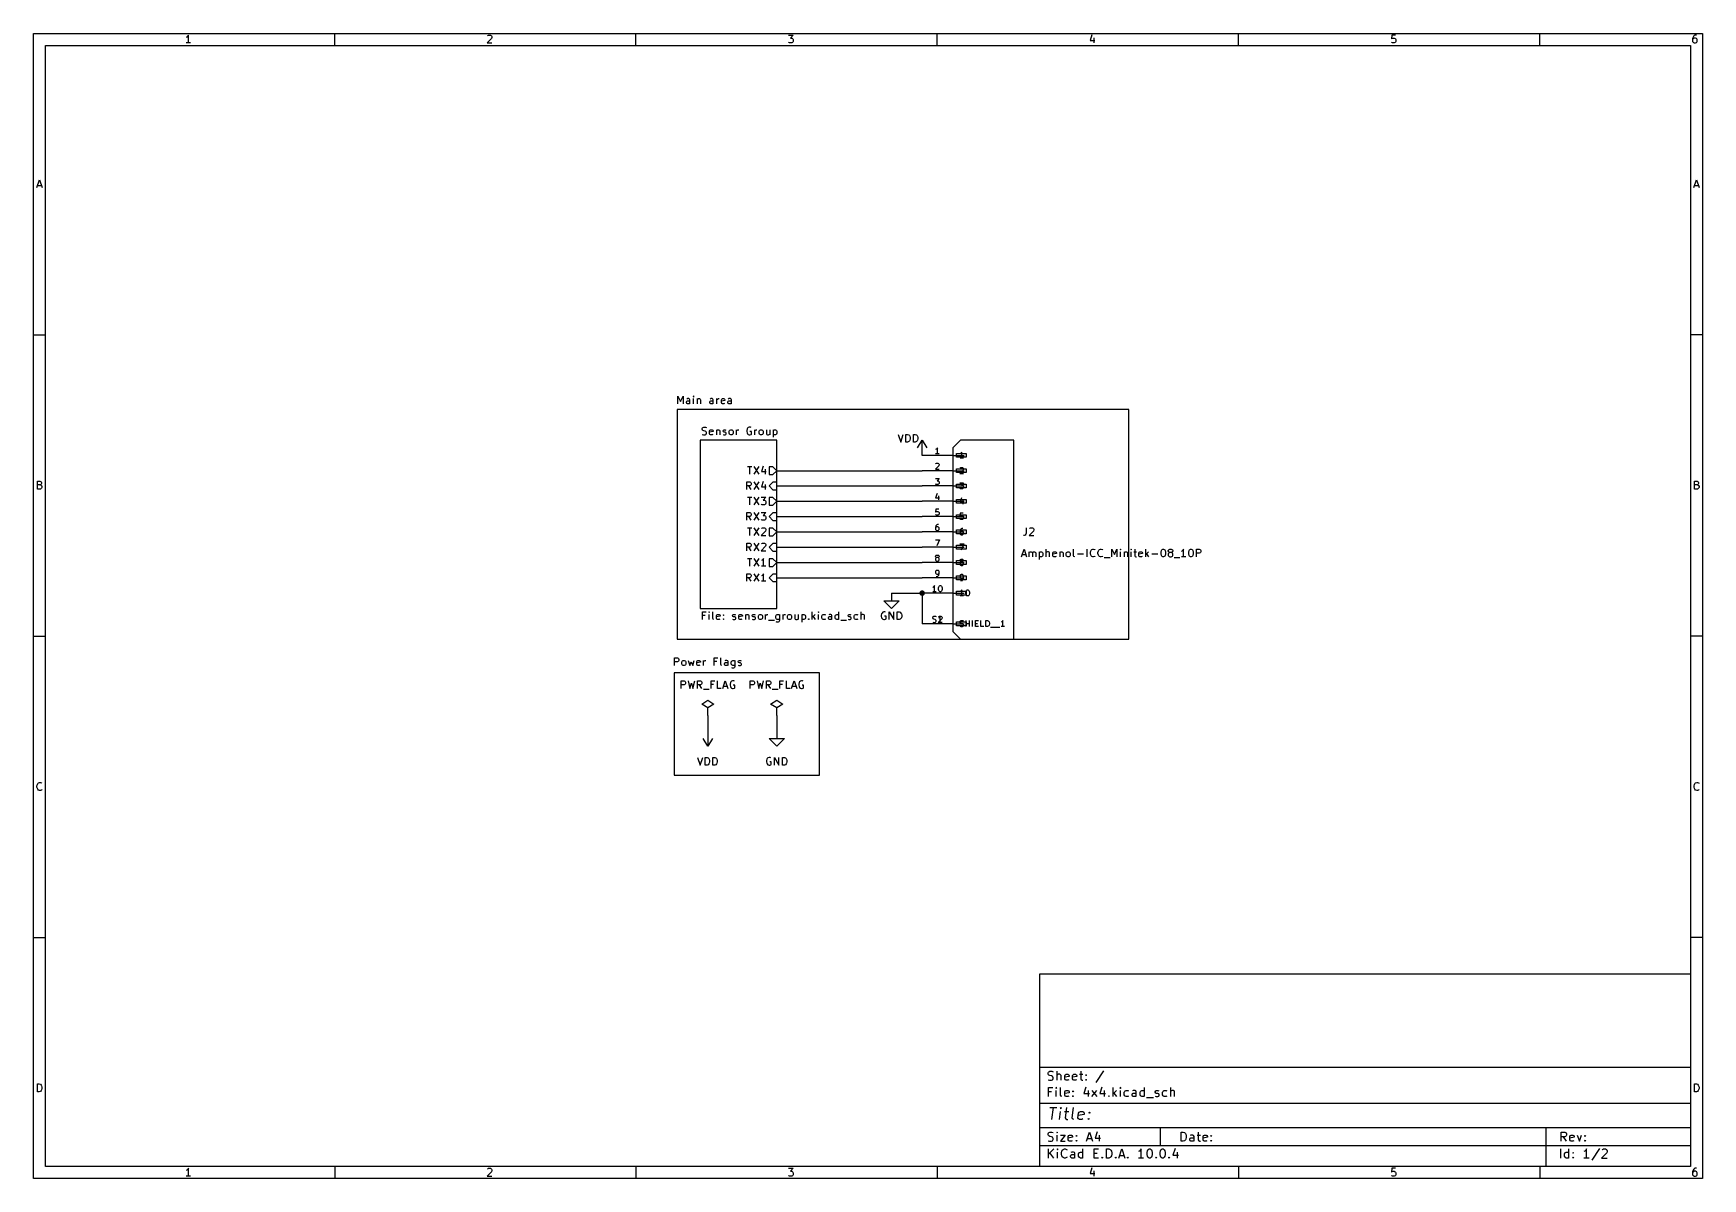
# Model space of a CAD drawing. Header units: millimetres. Extents: x 10 to 287, y -200 to -10.
import ezdxf

# ---------------------------------------------------------------- set-up
doc = ezdxf.new("R2010")
doc.units = ezdxf.units.MM
for name, color, linetype in [('GREENSIXTYFIVE', 129, 'CONTINUOUS'), ('LIGHTBLUE', 172, 'CONTINUOUS'), ('LIGHTGREEN', 92, 'CONTINUOUS'), ('LIGHTRED', 12, 'CONTINUOUS'), ('RED', 14, 'CONTINUOUS'), ('YELLOWTHREE', 44, 'CONTINUOUS')]:
    doc.layers.add(name, color=color, linetype=linetype)

msp = doc.modelspace()

# ---------------------------------------------------------------- linework, layer by layer
at = {"layer": 'GREENSIXTYFIVE', "linetype": 'CONTINUOUS'}
for p, q in [((120.9963, -75.5665), (121.0567, -75.4456)), ((120.9963, -75.6875), (120.9963, -75.5665)), ((121.0567, -75.8084), (120.9963, -75.6875)), ((120.9963, -76.5342), (121.1777, -76.5946)), ((121.0567, -75.4456), (121.1172, -75.3851)), ((121.1172, -75.8689), (121.0567, -75.8084)), ((121.1172, -75.3851), (121.2382, -75.3246)), ((121.2382, -75.9294), (121.1172, -75.8689)), ((121.1777, -76.5946), (121.4801, -76.5946)), ((121.2382, -75.3246), (121.5405, -75.3246)), ((121.4801, -75.9899), (121.2382, -75.9294)), ((121.601, -76.0503), (121.4801, -75.9899)), ((121.4801, -76.5946), (121.601, -76.5342)), ((121.5405, -75.3246), (121.722, -75.3851)), ((121.6615, -76.1108), (121.601, -76.0503)), ((121.601, -76.5342), (121.6615, -76.4737)), ((121.722, -76.2318), (121.6615, -76.1108)), ((121.6615, -76.4737), (121.722, -76.3527)), ((121.722, -76.3527), (121.722, -76.2318)), ((122.2058, -75.9294), (122.2662, -75.8084)), ((122.2058, -76.4132), (122.2058, -75.9294)), ((122.8105, -76.0503), (122.2058, -76.1713)), ((122.2662, -76.5342), (122.2058, -76.4132)), ((122.2662, -75.8084), (122.3872, -75.748)), ((122.3872, -76.5946), (122.2662, -76.5342)), ((122.3872, -75.748), (122.6291, -75.748)), ((122.6291, -76.5946), (122.3872, -76.5946)), ((122.6291, -75.748), (122.75, -75.8084)), ((122.75, -76.5342), (122.6291, -76.5946)), ((122.75, -75.8084), (122.8105, -75.9294)), ((122.8105, -75.9294), (122.8105, -76.0503)), ((123.3548, -75.748), (123.3548, -76.5946)), ((123.3548, -75.8689), (123.4153, -75.8084)), ((123.4153, -75.8084), (123.5363, -75.748)), ((123.5363, -75.748), (123.7177, -75.748)), ((123.7177, -75.748), (123.8386, -75.8084)), ((123.8386, -75.8084), (123.8991, -75.9294)), ((123.8991, -75.9294), (123.8991, -76.5946)), ((124.4434, -75.9294), (124.5038, -75.8084)), ((124.4434, -75.9899), (124.4434, -75.9294)), ((124.5038, -76.1108), (124.4434, -75.9899)), ((124.4434, -76.5342), (124.5643, -76.5946)), ((124.5038, -75.8084), (124.6248, -75.748)), ((124.6248, -76.1713), (124.5038, -76.1108)), ((124.5643, -76.5946), (124.8062, -76.5946)), ((124.6248, -75.748), (124.8062, -75.748)), ((124.8062, -76.1713), (124.6248, -76.1713)), ((124.8062, -75.748), (124.9272, -75.8084)), ((124.9272, -76.2318), (124.8062, -76.1713)), ((124.8062, -76.5946), (124.9272, -76.5342)), ((124.9876, -76.3527), (124.9272, -76.2318)), ((124.9272, -76.5342), (124.9876, -76.4132)), ((124.9876, -76.4132), (124.9876, -76.3527)), ((125.4715, -75.9899), (125.5319, -75.8689)), ((125.4715, -76.3527), (125.4715, -75.9899)), ((125.5319, -76.4737), (125.4715, -76.3527)), ((125.5319, -75.8689), (125.5924, -75.8084)), ((125.5924, -76.5342), (125.5319, -76.4737)), ((125.5924, -75.8084), (125.7134, -75.748)), ((125.7134, -76.5946), (125.5924, -76.5342)), ((125.7134, -75.748), (125.8948, -75.748)), ((125.8948, -76.5946), (125.7134, -76.5946)), ((125.8948, -75.748), (126.0157, -75.8084)), ((126.0157, -76.5342), (125.8948, -76.5946)), ((126.0157, -75.8084), (126.0762, -75.8689)), ((126.0762, -76.4737), (126.0157, -76.5342)), ((126.0762, -75.8689), (126.1367, -75.9899)), ((126.1367, -76.3527), (126.0762, -76.4737)), ((126.1367, -75.9899), (126.1367, -76.3527)), ((126.6809, -76.5946), (126.6809, -75.748)), ((126.6809, -75.9899), (126.7414, -75.8689)), ((126.7414, -75.8689), (126.8019, -75.8084)), ((126.8019, -75.8084), (126.9228, -75.748)), ((126.9228, -75.748), (127.0438, -75.748)), ((128.4347, -75.627), (128.3743, -75.8689)), ((128.3743, -75.8689), (128.3743, -76.0503)), ((128.3743, -76.0503), (128.4347, -76.2922)), ((128.4952, -75.5061), (128.4347, -75.627)), ((128.4347, -76.2922), (128.4952, -76.4132)), ((128.6162, -75.3851), (128.4952, -75.5061)), ((128.4952, -76.4132), (128.6162, -76.5342)), ((128.7976, -75.3246), (128.6162, -75.3851)), ((128.6162, -76.5342), (128.7976, -76.5946)), ((128.979, -75.3246), (128.7976, -75.3246)), ((128.7976, -76.5946), (128.9185, -76.5946)), ((129.1604, -76.0503), (128.9185, -76.0503)), ((128.9185, -76.5946), (129.1, -76.5342)), ((129.1, -75.3851), (128.979, -75.3246)), ((129.1, -76.5342), (129.1604, -76.4737)), ((129.1604, -76.4737), (129.1604, -76.0503)), ((129.7047, -76.5946), (129.7047, -75.748)), ((129.7047, -75.9899), (129.7652, -75.8689)), ((129.7652, -75.8689), (129.8257, -75.8084)), ((129.8257, -75.8084), (129.9466, -75.748)), ((129.9466, -75.748), (130.0676, -75.748)), ((130.4305, -75.9899), (130.4909, -75.8689)), ((130.4305, -76.3527), (130.4305, -75.9899)), ((130.4909, -76.4737), (130.4305, -76.3527)), ((130.4909, -75.8689), (130.5514, -75.8084)), ((130.5514, -76.5342), (130.4909, -76.4737)), ((130.5514, -75.8084), (130.6724, -75.748)), ((130.6724, -76.5946), (130.5514, -76.5342)), ((130.6724, -75.748), (130.8538, -75.748)), ((130.8538, -76.5946), (130.6724, -76.5946)), ((130.8538, -75.748), (130.9747, -75.8084)), ((130.9747, -76.5342), (130.8538, -76.5946)), ((130.9747, -75.8084), (131.0352, -75.8689)), ((131.0352, -76.4737), (130.9747, -76.5342)), ((131.0352, -75.8689), (131.0957, -75.9899)), ((131.0957, -76.3527), (131.0352, -76.4737)), ((131.0957, -75.9899), (131.0957, -76.3527)), ((131.6399, -75.748), (131.6399, -76.4132)), ((131.6399, -76.4132), (131.7004, -76.5342)), ((131.7004, -76.5342), (131.8214, -76.5946)), ((131.8214, -76.5946), (132.0028, -76.5946)), ((132.0028, -76.5946), (132.1237, -76.5342)), ((132.1237, -76.5342), (132.1842, -76.4737)), ((132.1842, -75.748), (132.1842, -76.5946)), ((132.7889, -75.748), (132.7889, -77.018)), ((132.7889, -75.8084), (132.9099, -75.748)), ((132.9099, -76.5946), (132.7889, -76.5342)), ((132.9099, -75.748), (133.1518, -75.748)), ((133.1518, -76.5946), (132.9099, -76.5946)), ((133.1518, -75.748), (133.2727, -75.8084)), ((133.2727, -76.5342), (133.1518, -76.5946)), ((133.2727, -75.8084), (133.3332, -75.8689)), ((133.3332, -76.4737), (133.2727, -76.5342)), ((133.3332, -75.8689), (133.3937, -75.9899)), ((133.3937, -76.3527), (133.3332, -76.4737)), ((133.3937, -75.9899), (133.3937, -76.3527)), ((153.5006, -76.5252), (153.9239, -77.7952)), ((153.5006, -76.5252), (153.9239, -77.7952)), ((153.9239, -77.7952), (154.3473, -76.5252)), ((153.9239, -77.7952), (154.3473, -76.5252)), ((154.7706, -77.7952), (154.7706, -76.5252)), ((154.7706, -76.5252), (155.073, -76.5252)), ((154.7706, -77.7952), (154.7706, -76.5252)), ((154.7706, -76.5252), (155.073, -76.5252)), ((155.073, -76.5252), (155.2544, -76.5857)), ((155.073, -76.5252), (155.2544, -76.5857)), ((155.2544, -76.5857), (155.3754, -76.7067)), ((155.2544, -76.5857), (155.3754, -76.7067)), ((155.3754, -76.7067), (155.4359, -76.8276)), ((155.3754, -76.7067), (155.4359, -76.8276)), ((155.4359, -77.4928), (155.3754, -77.6138)), ((155.4359, -77.4928), (155.3754, -77.6138)), ((155.4359, -76.8276), (155.4963, -77.0695)), ((155.4359, -76.8276), (155.4963, -77.0695)), ((155.4963, -77.2509), (155.4359, -77.4928)), ((155.4963, -77.2509), (155.4359, -77.4928)), ((155.4963, -77.0695), (155.4963, -77.2509)), ((155.4963, -77.0695), (155.4963, -77.2509)), ((156.0406, -77.7952), (156.0406, -76.5252)), ((156.0406, -76.5252), (156.343, -76.5252)), ((156.0406, -77.7952), (156.0406, -76.5252)), ((156.0406, -76.5252), (156.343, -76.5252)), ((156.343, -76.5252), (156.5244, -76.5857)), ((156.343, -76.5252), (156.5244, -76.5857)), ((156.5244, -76.5857), (156.6454, -76.7067)), ((156.5244, -76.5857), (156.6454, -76.7067)), ((156.6454, -76.7067), (156.7059, -76.8276)), ((156.6454, -76.7067), (156.7059, -76.8276)), ((156.7059, -77.4928), (156.6454, -77.6138)), ((156.7059, -77.4928), (156.6454, -77.6138)), ((156.7059, -76.8276), (156.7663, -77.0695)), ((156.7059, -76.8276), (156.7663, -77.0695)), ((156.7663, -77.2509), (156.7059, -77.4928)), ((156.7663, -77.2509), (156.7059, -77.4928)), ((156.7663, -77.0695), (156.7663, -77.2509)), ((156.7663, -77.0695), (156.7663, -77.2509)), ((155.073, -77.7952), (154.7706, -77.7952)), ((155.073, -77.7952), (154.7706, -77.7952)), ((155.2544, -77.7348), (155.073, -77.7952)), ((155.2544, -77.7348), (155.073, -77.7952)), ((155.3754, -77.6138), (155.2544, -77.7348)), ((155.3754, -77.6138), (155.2544, -77.7348)), ((156.343, -77.7952), (156.0406, -77.7952)), ((156.343, -77.7952), (156.0406, -77.7952)), ((156.5244, -77.7348), (156.343, -77.7952)), ((156.5244, -77.7348), (156.343, -77.7952)), ((156.6454, -77.6138), (156.5244, -77.7348)), ((156.6454, -77.6138), (156.5244, -77.7348)), ((163.8662, -79.7059), (163.7695, -79.7543)), ((163.8662, -79.7059), (163.7695, -79.7543)), ((163.963, -79.6092), (163.8662, -79.7059)), ((163.963, -79.6092), (163.8662, -79.7059)), ((164.0598, -79.464), (163.963, -79.6092)), ((164.0598, -79.464), (163.963, -79.6092)), ((164.0598, -80.48), (164.0598, -79.464)), ((164.0598, -80.48), (164.0598, -79.464)), ((128.5194, -81.8592), (129.2451, -81.8592)), ((128.8823, -83.1292), (128.8823, -81.8592)), ((129.5475, -81.8592), (130.3941, -83.1292)), ((130.3941, -81.8592), (129.5475, -83.1292)), ((131.1198, -81.7988), (130.8175, -82.7059)), ((130.8175, -82.7059), (131.6036, -82.7059)), ((131.4222, -82.2826), (131.4222, -83.1292)), ((132.715, -81.915), (132.08, -81.915)), ((132.08, -81.915), (132.08, -83.185)), ((133.35, -82.55), (132.715, -81.915)), ((132.715, -83.185), (133.35, -82.55)), ((164.3017, -82.4395), (163.7211, -83.02)), ((164.3017, -82.4395), (163.7211, -83.02)), ((163.7211, -83.02), (164.35, -83.02)), ((163.7211, -83.02), (164.35, -83.02)), ((164.35, -80.48), (163.7695, -80.48)), ((164.35, -80.48), (163.7695, -80.48)), ((163.7695, -82.1008), (163.8179, -82.0524)), ((163.7695, -82.1008), (163.8179, -82.0524)), ((163.8179, -82.0524), (163.9146, -82.004)), ((163.8179, -82.0524), (163.9146, -82.004)), ((163.9146, -82.004), (164.1565, -82.004)), ((163.9146, -82.004), (164.1565, -82.004)), ((164.1565, -82.004), (164.2533, -82.0524)), ((164.1565, -82.004), (164.2533, -82.0524)), ((164.2533, -82.0524), (164.3017, -82.1008)), ((164.2533, -82.0524), (164.3017, -82.1008)), ((164.3017, -82.1008), (164.35, -82.1976)), ((164.3017, -82.1008), (164.35, -82.1976)), ((164.35, -82.2943), (164.3017, -82.4395)), ((164.35, -82.2943), (164.3017, -82.4395)), ((164.35, -82.1976), (164.35, -82.2943)), ((164.35, -82.1976), (164.35, -82.2943)), ((128.3984, -85.6692), (128.3984, -84.3992)), ((128.3984, -84.3992), (128.8822, -84.3992)), ((128.8822, -85.0645), (128.3984, -85.0645)), ((129.1241, -85.6692), (128.7008, -85.0645)), ((128.8822, -84.3992), (129.0032, -84.4597)), ((129.0032, -85.004), (128.8822, -85.0645)), ((129.0032, -84.4597), (129.0637, -84.5202)), ((129.0637, -84.9435), (129.0032, -85.004)), ((129.0637, -84.5202), (129.1241, -84.6411)), ((129.1241, -84.8226), (129.0637, -84.9435)), ((129.1241, -84.6411), (129.1241, -84.8226)), ((129.5475, -84.3992), (130.3941, -85.6692)), ((130.3941, -84.3992), (129.5475, -85.6692)), ((131.1198, -84.3388), (130.8175, -85.2459)), ((130.8175, -85.2459), (131.6036, -85.2459)), ((131.4222, -84.8226), (131.4222, -85.6692)), ((132.08, -83.185), (132.715, -83.185)), ((132.715, -84.455), (132.08, -85.09)), ((132.08, -85.09), (132.715, -85.725)), ((133.35, -84.455), (132.715, -84.455)), ((132.715, -85.725), (133.35, -85.725)), ((133.35, -85.725), (133.35, -84.455)), ((163.7211, -84.544), (164.35, -84.544)), ((163.7211, -84.544), (164.35, -84.544)), ((163.7695, -85.5117), (163.7211, -85.4633)), ((163.7695, -85.5117), (163.7211, -85.4633)), ((163.8662, -85.56), (163.7695, -85.5117)), ((163.8662, -85.56), (163.7695, -85.5117)), ((164.1565, -85.56), (163.8662, -85.56)), ((164.1565, -85.56), (163.8662, -85.56)), ((164.35, -84.544), (164.0114, -84.9311)), ((164.35, -84.544), (164.0114, -84.9311)), ((164.0114, -84.9311), (164.1565, -84.9311)), ((164.0114, -84.9311), (164.1565, -84.9311)), ((164.1565, -84.9311), (164.2533, -84.9795)), ((164.1565, -84.9311), (164.2533, -84.9795)), ((164.2533, -85.5117), (164.1565, -85.56)), ((164.2533, -85.5117), (164.1565, -85.56)), ((164.2533, -84.9795), (164.3017, -85.0278)), ((164.2533, -84.9795), (164.3017, -85.0278)), ((164.3017, -85.4633), (164.2533, -85.5117)), ((164.3017, -85.4633), (164.2533, -85.5117)), ((164.3017, -85.0278), (164.35, -85.1246)), ((164.3017, -85.0278), (164.35, -85.1246)), ((164.35, -85.3665), (164.3017, -85.4633)), ((164.35, -85.3665), (164.3017, -85.4633)), ((164.35, -85.1246), (164.35, -85.3665)), ((164.35, -85.1246), (164.35, -85.3665)), ((128.5194, -86.9392), (129.2451, -86.9392)), ((128.8823, -88.2092), (128.8823, -86.9392)), ((129.5475, -86.9392), (130.3941, -88.2092)), ((130.3941, -86.9392), (129.5475, -88.2092)), ((130.757, -86.9392), (131.5432, -86.9392)), ((130.8175, -88.1488), (130.757, -88.0883)), ((130.9384, -88.2092), (130.8175, -88.1488)), ((131.3013, -88.2092), (130.9384, -88.2092)), ((131.5432, -86.9392), (131.1198, -87.423)), ((131.1198, -87.423), (131.3013, -87.423)), ((131.3013, -87.423), (131.4222, -87.4835)), ((131.4222, -88.1488), (131.3013, -88.2092)), ((131.4222, -87.4835), (131.4827, -87.544)), ((131.4827, -88.0883), (131.4222, -88.1488)), ((131.4827, -87.544), (131.5432, -87.6649)), ((131.5432, -87.9673), (131.4827, -88.0883)), ((131.5432, -87.6649), (131.5432, -87.9673)), ((132.715, -86.995), (132.08, -86.995)), ((132.08, -86.995), (132.08, -88.265)), ((132.08, -88.265), (132.715, -88.265)), ((133.35, -87.63), (132.715, -86.995)), ((132.715, -88.265), (133.35, -87.63)), ((164.0114, -87.0357), (163.7695, -87.7614)), ((164.0114, -87.0357), (163.7695, -87.7614)), ((163.7695, -87.7614), (164.3984, -87.7614)), ((163.7695, -87.7614), (164.3984, -87.7614)), ((164.2533, -87.4227), (164.2533, -88.1)), ((164.2533, -87.4227), (164.2533, -88.1)), ((128.3984, -90.7492), (128.3984, -89.4792)), ((128.3984, -89.4792), (128.8822, -89.4792)), ((128.8822, -90.1445), (128.3984, -90.1445)), ((129.1241, -90.7492), (128.7008, -90.1445)), ((128.8822, -89.4792), (129.0032, -89.5397)), ((129.0032, -90.084), (128.8822, -90.1445)), ((129.0032, -89.5397), (129.0637, -89.6002)), ((129.0637, -90.0235), (129.0032, -90.084)), ((129.0637, -89.6002), (129.1241, -89.7211)), ((129.1241, -89.9026), (129.0637, -90.0235)), ((129.1241, -89.7211), (129.1241, -89.9026)), ((129.5475, -89.4792), (130.3941, -90.7492)), ((130.3941, -89.4792), (129.5475, -90.7492)), ((130.757, -89.4792), (131.5432, -89.4792)), ((130.8175, -90.6888), (130.757, -90.6283)), ((130.9384, -90.7492), (130.8175, -90.6888)), ((131.3013, -90.7492), (130.9384, -90.7492)), ((131.5432, -89.4792), (131.1198, -89.963)), ((131.1198, -89.963), (131.3013, -89.963)), ((131.3013, -89.963), (131.4222, -90.0235)), ((131.4222, -90.6888), (131.3013, -90.7492)), ((131.4222, -90.0235), (131.4827, -90.084)), ((131.4827, -90.6283), (131.4222, -90.6888)), ((131.4827, -90.084), (131.5432, -90.2049)), ((131.5432, -90.5073), (131.4827, -90.6283)), ((131.5432, -90.2049), (131.5432, -90.5073)), ((132.715, -89.535), (132.08, -90.17)), ((132.08, -90.17), (132.715, -90.805)), ((133.35, -89.535), (132.715, -89.535)), ((132.715, -90.805), (133.35, -90.805)), ((133.35, -90.805), (133.35, -89.535)), ((163.8179, -89.624), (163.7695, -90.1078)), ((163.8179, -89.624), (163.7695, -90.1078)), ((163.7695, -90.1078), (163.8179, -90.0595)), ((163.7695, -90.1078), (163.8179, -90.0595)), ((163.8179, -90.5917), (163.7695, -90.5433)), ((163.8179, -90.5917), (163.7695, -90.5433)), ((164.3017, -89.624), (163.8179, -89.624)), ((164.3017, -89.624), (163.8179, -89.624)), ((163.8179, -90.0595), (163.9146, -90.0111)), ((163.8179, -90.0595), (163.9146, -90.0111)), ((163.9146, -90.64), (163.8179, -90.5917)), ((163.9146, -90.64), (163.8179, -90.5917)), ((163.9146, -90.0111), (164.1565, -90.0111)), ((163.9146, -90.0111), (164.1565, -90.0111)), ((164.1565, -90.64), (163.9146, -90.64)), ((164.1565, -90.64), (163.9146, -90.64)), ((164.1565, -90.0111), (164.2533, -90.0595)), ((164.1565, -90.0111), (164.2533, -90.0595)), ((164.2533, -90.5917), (164.1565, -90.64)), ((164.2533, -90.5917), (164.1565, -90.64)), ((164.2533, -90.0595), (164.3017, -90.1078)), ((164.2533, -90.0595), (164.3017, -90.1078)), ((164.3017, -90.5433), (164.2533, -90.5917)), ((164.3017, -90.5433), (164.2533, -90.5917)), ((164.3017, -90.1078), (164.35, -90.2046)), ((164.3017, -90.1078), (164.35, -90.2046)), ((164.35, -90.4465), (164.3017, -90.5433)), ((164.35, -90.4465), (164.3017, -90.5433)), ((164.35, -90.2046), (164.35, -90.4465)), ((164.35, -90.2046), (164.35, -90.4465)), ((128.5194, -92.0192), (129.2451, -92.0192)), ((128.8823, -93.2892), (128.8823, -92.0192)), ((129.5475, -92.0192), (130.3941, -93.2892)), ((130.3941, -92.0192), (129.5475, -93.2892)), ((131.4827, -92.5635), (130.757, -93.2892)), ((130.757, -93.2892), (131.5432, -93.2892)), ((130.8175, -92.1402), (130.8779, -92.0797)), ((130.8779, -92.0797), (130.9989, -92.0192)), ((130.9989, -92.0192), (131.3013, -92.0192)), ((131.3013, -92.0192), (131.4222, -92.0797)), ((131.4222, -92.0797), (131.4827, -92.1402)), ((131.4827, -92.1402), (131.5432, -92.2611)), ((131.5432, -92.3821), (131.4827, -92.5635)), ((131.5432, -92.2611), (131.5432, -92.3821)), ((132.715, -92.075), (132.08, -92.075)), ((132.08, -92.075), (132.08, -93.345)), ((132.08, -93.345), (132.715, -93.345)), ((133.35, -92.71), (132.715, -92.075)), ((132.715, -93.345), (133.35, -92.71)), ((163.8179, -92.4059), (163.7695, -92.5995)), ((163.8179, -92.4059), (163.7695, -92.5995)), ((163.7695, -92.5995), (163.7695, -92.9865)), ((163.7695, -92.5995), (163.7695, -92.9865)), ((163.8179, -92.6478), (163.7695, -92.7446)), ((163.8179, -92.6478), (163.7695, -92.7446)), ((163.7695, -92.9865), (163.8179, -93.0833)), ((163.7695, -92.9865), (163.8179, -93.0833)), ((163.9146, -92.2608), (163.8179, -92.4059)), ((163.9146, -92.2608), (163.8179, -92.4059)), ((163.8662, -92.5995), (163.8179, -92.6478)), ((163.8662, -92.5995), (163.8179, -92.6478)), ((163.8179, -93.0833), (163.8662, -93.1317)), ((163.8179, -93.0833), (163.8662, -93.1317)), ((163.963, -92.5511), (163.8662, -92.5995)), ((163.963, -92.5511), (163.8662, -92.5995)), ((163.8662, -93.1317), (163.963, -93.18)), ((163.8662, -93.1317), (163.963, -93.18)), ((163.963, -92.2124), (163.9146, -92.2608)), ((163.963, -92.2124), (163.9146, -92.2608)), ((164.0598, -92.164), (163.963, -92.2124)), ((164.0598, -92.164), (163.963, -92.2124)), ((164.1565, -92.5511), (163.963, -92.5511)), ((164.1565, -92.5511), (163.963, -92.5511)), ((163.963, -93.18), (164.1565, -93.18)), ((163.963, -93.18), (164.1565, -93.18)), ((164.2533, -92.164), (164.0598, -92.164)), ((164.2533, -92.164), (164.0598, -92.164)), ((164.2533, -92.5995), (164.1565, -92.5511)), ((164.2533, -92.5995), (164.1565, -92.5511)), ((164.1565, -93.18), (164.2533, -93.1317)), ((164.1565, -93.18), (164.2533, -93.1317)), ((164.3017, -92.6478), (164.2533, -92.5995)), ((164.3017, -92.6478), (164.2533, -92.5995)), ((164.2533, -93.1317), (164.3017, -93.0833)), ((164.2533, -93.1317), (164.3017, -93.0833)), ((164.35, -92.7446), (164.3017, -92.6478)), ((164.35, -92.7446), (164.3017, -92.6478)), ((164.3017, -93.0833), (164.35, -92.9865)), ((164.3017, -93.0833), (164.35, -92.9865)), ((164.35, -92.9865), (164.35, -92.7446)), ((164.35, -92.9865), (164.35, -92.7446)), ((174.4035, -93.2891), (174.2826, -93.2891)), ((174.4035, -93.2891), (174.2826, -93.2891)), ((174.585, -93.2287), (174.4035, -93.2891)), ((174.585, -93.2287), (174.4035, -93.2891)), ((174.7059, -93.1077), (174.585, -93.2287)), ((174.7059, -93.1077), (174.585, -93.2287)), ((174.7664, -92.9263), (174.7059, -93.1077)), ((174.7664, -92.9263), (174.7059, -93.1077)), ((174.7664, -92.0191), (174.7664, -92.9263)), ((174.7664, -92.0191), (174.7664, -92.9263)), ((175.9759, -92.5634), (175.2502, -93.2891)), ((175.9759, -92.5634), (175.2502, -93.2891)), ((175.2502, -93.2891), (176.0364, -93.2891)), ((175.2502, -93.2891), (176.0364, -93.2891)), ((175.3107, -92.1401), (175.3711, -92.0796)), ((175.3107, -92.1401), (175.3711, -92.0796)), ((175.3711, -92.0796), (175.4921, -92.0191)), ((175.3711, -92.0796), (175.4921, -92.0191)), ((175.4921, -92.0191), (175.7945, -92.0191)), ((175.4921, -92.0191), (175.7945, -92.0191)), ((175.7945, -92.0191), (175.9154, -92.0796)), ((175.7945, -92.0191), (175.9154, -92.0796)), ((175.9154, -92.0796), (175.9759, -92.1401)), ((175.9154, -92.0796), (175.9759, -92.1401)), ((175.9759, -92.1401), (176.0364, -92.261)), ((175.9759, -92.1401), (176.0364, -92.261)), ((176.0364, -92.382), (175.9759, -92.5634)), ((176.0364, -92.382), (175.9759, -92.5634)), ((176.0364, -92.261), (176.0364, -92.382)), ((176.0364, -92.261), (176.0364, -92.382)), ((128.3984, -95.8292), (128.3984, -94.5592)), ((128.3984, -94.5592), (128.8822, -94.5592)), ((128.8822, -95.2245), (128.3984, -95.2245)), ((129.1241, -95.8292), (128.7008, -95.2245)), ((128.8822, -94.5592), (129.0032, -94.6197)), ((129.0032, -95.164), (128.8822, -95.2245)), ((129.0032, -94.6197), (129.0637, -94.6802)), ((129.0637, -95.1035), (129.0032, -95.164)), ((129.0637, -94.6802), (129.1241, -94.8011)), ((129.1241, -94.9826), (129.0637, -95.1035)), ((129.1241, -94.8011), (129.1241, -94.9826)), ((129.5475, -94.5592), (130.3941, -95.8292)), ((130.3941, -94.5592), (129.5475, -95.8292)), ((131.4827, -95.1035), (130.757, -95.8292)), ((130.757, -95.8292), (131.5432, -95.8292)), ((130.8175, -94.6802), (130.8779, -94.6197)), ((130.8779, -94.6197), (130.9989, -94.5592)), ((130.9989, -94.5592), (131.3013, -94.5592)), ((131.3013, -94.5592), (131.4222, -94.6197)), ((131.4222, -94.6197), (131.4827, -94.6802)), ((131.4827, -94.6802), (131.5432, -94.8011)), ((131.5432, -94.9221), (131.4827, -95.1035)), ((131.5432, -94.8011), (131.5432, -94.9221)), ((132.715, -94.615), (132.08, -95.25)), ((132.08, -95.25), (132.715, -95.885)), ((133.35, -94.615), (132.715, -94.615)), ((132.715, -95.885), (133.35, -95.885)), ((133.35, -95.885), (133.35, -94.615)), ((163.7211, -94.704), (164.3984, -94.704)), ((163.7211, -94.704), (164.3984, -94.704)), ((164.3984, -94.704), (163.963, -95.72)), ((164.3984, -94.704), (163.963, -95.72)), ((173.9681, -96.8452), (174.3914, -95.5752)), ((173.9681, -96.8452), (174.3914, -95.5752)), ((174.0891, -96.4824), (174.6938, -96.4824)), ((174.0891, -96.4824), (174.6938, -96.4824)), ((174.3914, -95.5752), (174.8148, -96.8452)), ((174.3914, -95.5752), (174.8148, -96.8452)), ((175.2381, -96.8452), (175.2381, -95.9986)), ((175.2381, -96.8452), (175.2381, -95.9986)), ((175.2381, -96.1195), (175.2986, -96.059)), ((175.2381, -96.1195), (175.2986, -96.059)), ((175.2986, -96.059), (175.4196, -95.9986)), ((175.2986, -96.059), (175.4196, -95.9986)), ((175.4196, -95.9986), (175.601, -95.9986)), ((175.4196, -95.9986), (175.601, -95.9986)), ((175.601, -95.9986), (175.7219, -96.059)), ((175.601, -95.9986), (175.7219, -96.059)), ((175.7219, -96.059), (175.7824, -96.18)), ((175.7219, -96.059), (175.7824, -96.18)), ((175.7824, -96.18), (175.8429, -96.059)), ((175.7824, -96.18), (175.8429, -96.059)), ((175.7824, -96.18), (175.7824, -96.8452)), ((175.7824, -96.18), (175.7824, -96.8452)), ((175.8429, -96.059), (175.9638, -95.9986)), ((175.8429, -96.059), (175.9638, -95.9986)), ((175.9638, -95.9986), (176.1453, -95.9986)), ((175.9638, -95.9986), (176.1453, -95.9986)), ((176.1453, -95.9986), (176.2662, -96.059)), ((176.1453, -95.9986), (176.2662, -96.059)), ((176.2662, -96.059), (176.3267, -96.18)), ((176.2662, -96.059), (176.3267, -96.18)), ((176.3267, -96.18), (176.3267, -96.8452)), ((176.3267, -96.18), (176.3267, -96.8452)), ((176.9314, -95.9986), (176.9314, -97.2686)), ((176.9314, -96.059), (177.0524, -95.9986)), ((176.9314, -95.9986), (176.9314, -97.2686)), ((176.9314, -96.059), (177.0524, -95.9986)), ((177.0524, -96.8452), (176.9314, -96.7848)), ((177.0524, -96.8452), (176.9314, -96.7848)), ((177.0524, -95.9986), (177.2943, -95.9986)), ((177.0524, -95.9986), (177.2943, -95.9986)), ((177.2943, -96.8452), (177.0524, -96.8452)), ((177.2943, -96.8452), (177.0524, -96.8452)), ((177.2943, -95.9986), (177.4152, -96.059)), ((177.2943, -95.9986), (177.4152, -96.059)), ((177.4152, -96.7848), (177.2943, -96.8452)), ((177.4152, -96.7848), (177.2943, -96.8452)), ((177.4152, -96.059), (177.4757, -96.1195)), ((177.4152, -96.059), (177.4757, -96.1195)), ((177.4757, -96.7243), (177.4152, -96.7848)), ((177.4757, -96.7243), (177.4152, -96.7848)), ((177.4757, -96.1195), (177.5362, -96.2405)), ((177.4757, -96.1195), (177.5362, -96.2405)), ((177.5362, -96.6033), (177.4757, -96.7243)), ((177.5362, -96.6033), (177.4757, -96.7243)), ((177.5362, -96.2405), (177.5362, -96.6033)), ((177.5362, -96.2405), (177.5362, -96.6033)), ((178.0804, -96.8452), (178.0804, -95.5752)), ((178.0804, -96.8452), (178.0804, -95.5752)), ((178.1409, -96.059), (178.0804, -96.1195)), ((178.1409, -96.059), (178.0804, -96.1195)), ((178.2619, -95.9986), (178.1409, -96.059)), ((178.2619, -95.9986), (178.1409, -96.059)), ((178.4433, -95.9986), (178.2619, -95.9986)), ((178.4433, -95.9986), (178.2619, -95.9986)), ((178.5642, -96.059), (178.4433, -95.9986)), ((178.5642, -96.059), (178.4433, -95.9986)), ((178.6247, -96.18), (178.5642, -96.059)), ((178.6247, -96.18), (178.5642, -96.059)), ((178.6247, -96.8452), (178.6247, -96.18)), ((178.6247, -96.8452), (178.6247, -96.18)), ((179.169, -96.18), (179.2294, -96.059)), ((179.169, -96.18), (179.2294, -96.059)), ((179.169, -96.6638), (179.169, -96.18)), ((179.169, -96.6638), (179.169, -96.18)), ((179.7737, -96.3009), (179.169, -96.4219)), ((179.7737, -96.3009), (179.169, -96.4219)), ((179.2294, -96.7848), (179.169, -96.6638)), ((179.2294, -96.7848), (179.169, -96.6638)), ((179.2294, -96.059), (179.3504, -95.9986)), ((179.2294, -96.059), (179.3504, -95.9986)), ((179.3504, -96.8452), (179.2294, -96.7848)), ((179.3504, -96.8452), (179.2294, -96.7848)), ((179.3504, -95.9986), (179.5923, -95.9986)), ((179.3504, -95.9986), (179.5923, -95.9986)), ((179.5923, -96.8452), (179.3504, -96.8452)), ((179.5923, -96.8452), (179.3504, -96.8452)), ((179.5923, -95.9986), (179.7132, -96.059)), ((179.5923, -95.9986), (179.7132, -96.059)), ((179.7132, -96.7848), (179.5923, -96.8452)), ((179.7132, -96.7848), (179.5923, -96.8452)), ((179.7132, -96.059), (179.7737, -96.18)), ((179.7132, -96.059), (179.7737, -96.18)), ((179.7737, -96.18), (179.7737, -96.3009)), ((179.7737, -96.18), (179.7737, -96.3009)), ((180.318, -95.9986), (180.318, -96.8452)), ((180.318, -95.9986), (180.318, -96.8452)), ((180.318, -96.1195), (180.3785, -96.059)), ((180.318, -96.1195), (180.3785, -96.059)), ((180.3785, -96.059), (180.4995, -95.9986)), ((180.3785, -96.059), (180.4995, -95.9986)), ((180.4995, -95.9986), (180.6809, -95.9986)), ((180.4995, -95.9986), (180.6809, -95.9986)), ((180.6809, -95.9986), (180.8018, -96.059)), ((180.6809, -95.9986), (180.8018, -96.059)), ((180.8018, -96.059), (180.8623, -96.18)), ((180.8018, -96.059), (180.8623, -96.18)), ((180.8623, -96.18), (180.8623, -96.8452)), ((180.8623, -96.18), (180.8623, -96.8452)), ((181.4066, -96.2405), (181.467, -96.1195)), ((181.4066, -96.2405), (181.467, -96.1195)), ((181.4066, -96.6033), (181.4066, -96.2405)), ((181.4066, -96.6033), (181.4066, -96.2405)), ((181.467, -96.7243), (181.4066, -96.6033)), ((181.467, -96.7243), (181.4066, -96.6033)), ((181.467, -96.1195), (181.5275, -96.059)), ((181.467, -96.1195), (181.5275, -96.059)), ((181.5275, -96.7848), (181.467, -96.7243)), ((181.5275, -96.7848), (181.467, -96.7243)), ((181.5275, -96.059), (181.6485, -95.9986)), ((181.5275, -96.059), (181.6485, -95.9986)), ((181.6485, -96.8452), (181.5275, -96.7848)), ((181.6485, -96.8452), (181.5275, -96.7848)), ((181.6485, -95.9986), (181.8299, -95.9986)), ((181.6485, -95.9986), (181.8299, -95.9986)), ((181.8299, -96.8452), (181.6485, -96.8452)), ((181.8299, -96.8452), (181.6485, -96.8452)), ((181.8299, -95.9986), (181.9508, -96.059)), ((181.8299, -95.9986), (181.9508, -96.059)), ((181.9508, -96.7848), (181.8299, -96.8452)), ((181.9508, -96.7848), (181.8299, -96.8452)), ((181.9508, -96.059), (182.0113, -96.1195)), ((181.9508, -96.059), (182.0113, -96.1195)), ((182.0113, -96.7243), (181.9508, -96.7848)), ((182.0113, -96.7243), (181.9508, -96.7848)), ((182.0113, -96.1195), (182.0718, -96.2405)), ((182.0113, -96.1195), (182.0718, -96.2405)), ((182.0718, -96.6033), (182.0113, -96.7243)), ((182.0718, -96.6033), (182.0113, -96.7243)), ((182.0718, -96.2405), (182.0718, -96.6033)), ((182.0718, -96.2405), (182.0718, -96.6033)), ((182.616, -96.6638), (182.616, -95.5752)), ((182.616, -96.6638), (182.616, -95.5752)), ((182.6765, -96.7848), (182.616, -96.6638)), ((182.6765, -96.7848), (182.616, -96.6638)), ((182.7975, -96.8452), (182.6765, -96.7848)), ((182.7975, -96.8452), (182.6765, -96.7848)), ((183.2812, -96.3614), (184.2489, -96.3614)), ((183.2812, -96.3614), (184.2489, -96.3614)), ((184.8536, -96.8452), (184.8536, -95.5752)), ((184.8536, -96.8452), (184.8536, -95.5752)), ((185.398, -96.1195), (185.4584, -95.8776)), ((185.398, -96.1195), (185.4584, -95.8776)), ((185.398, -96.3009), (185.398, -96.1195)), ((185.398, -96.3009), (185.398, -96.1195)), ((185.4584, -96.5428), (185.398, -96.3009)), ((185.4584, -96.5428), (185.398, -96.3009)), ((185.4584, -95.8776), (185.5189, -95.7567)), ((185.4584, -95.8776), (185.5189, -95.7567)), ((185.5189, -96.6638), (185.4584, -96.5428)), ((185.5189, -96.6638), (185.4584, -96.5428)), ((185.5189, -95.7567), (185.6399, -95.6357)), ((185.5189, -95.7567), (185.6399, -95.6357)), ((185.6399, -96.7848), (185.5189, -96.6638)), ((185.6399, -96.7848), (185.5189, -96.6638)), ((185.6399, -95.6357), (185.8213, -95.5752)), ((185.6399, -95.6357), (185.8213, -95.5752)), ((185.8213, -96.8452), (185.6399, -96.7848)), ((185.8213, -96.8452), (185.6399, -96.7848)), ((185.8213, -95.5752), (185.9422, -95.5752)), ((185.8213, -95.5752), (185.9422, -95.5752)), ((185.9422, -96.8452), (185.8213, -96.8452)), ((185.9422, -96.8452), (185.8213, -96.8452)), ((185.9422, -95.5752), (186.1237, -95.6357)), ((185.9422, -95.5752), (186.1237, -95.6357)), ((186.1237, -96.7848), (185.9422, -96.8452)), ((186.1237, -96.7848), (185.9422, -96.8452)), ((186.1237, -95.6357), (186.1841, -95.6962)), ((186.1237, -95.6357), (186.1841, -95.6962)), ((186.1841, -96.7243), (186.1237, -96.7848)), ((186.1841, -96.7243), (186.1237, -96.7848)), ((186.668, -96.1195), (186.7284, -95.8776)), ((186.668, -96.1195), (186.7284, -95.8776)), ((186.668, -96.3009), (186.668, -96.1195)), ((186.668, -96.3009), (186.668, -96.1195)), ((186.7284, -96.5428), (186.668, -96.3009)), ((186.7284, -96.5428), (186.668, -96.3009)), ((186.7284, -95.8776), (186.7889, -95.7567)), ((186.7284, -95.8776), (186.7889, -95.7567)), ((186.7889, -96.6638), (186.7284, -96.5428)), ((186.7889, -96.6638), (186.7284, -96.5428)), ((186.7889, -95.7567), (186.9099, -95.6357)), ((186.7889, -95.7567), (186.9099, -95.6357)), ((186.9099, -96.7848), (186.7889, -96.6638)), ((186.9099, -96.7848), (186.7889, -96.6638)), ((186.9099, -95.6357), (187.0913, -95.5752)), ((186.9099, -95.6357), (187.0913, -95.5752)), ((187.0913, -96.8452), (186.9099, -96.7848)), ((187.0913, -96.8452), (186.9099, -96.7848)), ((187.0913, -95.5752), (187.2122, -95.5752)), ((187.0913, -95.5752), (187.2122, -95.5752)), ((187.2122, -96.8452), (187.0913, -96.8452)), ((187.2122, -96.8452), (187.0913, -96.8452)), ((187.2122, -95.5752), (187.3937, -95.6357)), ((187.2122, -95.5752), (187.3937, -95.6357)), ((187.3937, -96.7848), (187.2122, -96.8452)), ((187.3937, -96.7848), (187.2122, -96.8452)), ((187.3937, -95.6357), (187.4541, -95.6962)), ((187.3937, -95.6357), (187.4541, -95.6962)), ((187.4541, -96.7243), (187.3937, -96.7848)), ((187.4541, -96.7243), (187.3937, -96.7848)), ((188.966, -96.8452), (188.966, -95.5752)), ((188.966, -95.5752), (189.3894, -96.4824)), ((188.966, -96.8452), (188.966, -95.5752)), ((188.966, -95.5752), (189.3894, -96.4824)), ((189.3894, -96.4824), (189.8127, -95.5752)), ((189.3894, -96.4824), (189.8127, -95.5752)), ((189.8127, -95.5752), (189.8127, -96.8452)), ((189.8127, -95.5752), (189.8127, -96.8452)), ((190.4174, -95.5752), (190.357, -95.6357)), ((190.4174, -95.5752), (190.357, -95.6357)), ((190.357, -95.6357), (190.4174, -95.6962)), ((190.357, -95.6357), (190.4174, -95.6962)), ((190.4779, -95.6357), (190.4174, -95.5752)), ((190.4174, -95.5752), (190.4174, -95.6962)), ((190.4779, -95.6357), (190.4174, -95.5752)), ((190.4174, -95.5752), (190.4174, -95.6962)), ((190.4174, -95.6962), (190.4779, -95.6357)), ((190.4174, -95.6962), (190.4779, -95.6357)), ((190.4174, -96.8452), (190.4174, -95.9986)), ((190.4174, -96.8452), (190.4174, -95.9986)), ((191.0222, -95.9986), (191.0222, -96.8452)), ((191.0222, -95.9986), (191.0222, -96.8452)), ((191.0222, -96.1195), (191.0827, -96.059)), ((191.0222, -96.1195), (191.0827, -96.059)), ((191.0827, -96.059), (191.2037, -95.9986)), ((191.0827, -96.059), (191.2037, -95.9986)), ((191.2037, -95.9986), (191.3851, -95.9986)), ((191.2037, -95.9986), (191.3851, -95.9986)), ((191.3851, -95.9986), (191.506, -96.059)), ((191.3851, -95.9986), (191.506, -96.059)), ((191.506, -96.059), (191.5665, -96.18)), ((191.506, -96.059), (191.5665, -96.18)), ((191.5665, -96.18), (191.5665, -96.8452)), ((191.5665, -96.18), (191.5665, -96.8452)), ((192.1712, -95.5752), (192.1108, -95.6357)), ((192.1712, -95.5752), (192.1108, -95.6357)), ((192.1108, -95.6357), (192.1712, -95.6962)), ((192.1108, -95.6357), (192.1712, -95.6962)), ((192.2317, -95.6357), (192.1712, -95.5752)), ((192.1712, -95.5752), (192.1712, -95.6962)), ((192.2317, -95.6357), (192.1712, -95.5752)), ((192.1712, -95.5752), (192.1712, -95.6962)), ((192.1712, -95.6962), (192.2317, -95.6357)), ((192.1712, -95.6962), (192.2317, -95.6357)), ((192.1712, -96.8452), (192.1712, -95.9986)), ((192.1712, -96.8452), (192.1712, -95.9986)), ((192.5946, -95.9986), (193.0784, -95.9986)), ((192.5946, -95.9986), (193.0784, -95.9986)), ((192.776, -95.5752), (192.776, -96.6638)), ((192.776, -95.5752), (192.776, -96.6638)), ((192.776, -96.6638), (192.8365, -96.7848)), ((192.776, -96.6638), (192.8365, -96.7848)), ((192.8365, -96.7848), (192.9575, -96.8452)), ((192.8365, -96.7848), (192.9575, -96.8452)), ((192.9575, -96.8452), (193.0784, -96.8452)), ((192.9575, -96.8452), (193.0784, -96.8452)), ((193.4413, -96.18), (193.5017, -96.059)), ((193.4413, -96.18), (193.5017, -96.059)), ((193.4413, -96.6638), (193.4413, -96.18)), ((193.4413, -96.6638), (193.4413, -96.18)), ((194.046, -96.3009), (193.4413, -96.4219)), ((194.046, -96.3009), (193.4413, -96.4219)), ((193.5017, -96.7848), (193.4413, -96.6638)), ((193.5017, -96.7848), (193.4413, -96.6638)), ((193.5017, -96.059), (193.6227, -95.9986)), ((193.5017, -96.059), (193.6227, -95.9986)), ((193.6227, -96.8452), (193.5017, -96.7848)), ((193.6227, -96.8452), (193.5017, -96.7848)), ((193.6227, -95.9986), (193.8646, -95.9986)), ((193.6227, -95.9986), (193.8646, -95.9986)), ((193.8646, -96.8452), (193.6227, -96.8452)), ((193.8646, -96.8452), (193.6227, -96.8452)), ((193.8646, -95.9986), (193.9855, -96.059)), ((193.8646, -95.9986), (193.9855, -96.059)), ((193.9855, -96.7848), (193.8646, -96.8452)), ((193.9855, -96.7848), (193.8646, -96.8452)), ((193.9855, -96.059), (194.046, -96.18)), ((193.9855, -96.059), (194.046, -96.18)), ((194.046, -96.18), (194.046, -96.3009)), ((194.046, -96.18), (194.046, -96.3009)), ((194.5903, -96.8452), (194.5903, -95.5752)), ((194.5903, -96.8452), (194.5903, -95.5752)), ((195.0741, -95.9986), (194.5903, -96.4824)), ((195.0741, -95.9986), (194.5903, -96.4824)), ((194.7113, -96.3614), (195.0741, -96.8452)), ((194.7113, -96.3614), (195.0741, -96.8452)), ((195.6184, -96.3614), (196.5861, -96.3614)), ((195.6184, -96.3614), (196.5861, -96.3614)), ((197.1304, -96.059), (197.1908, -95.8171)), ((197.1304, -96.059), (197.1908, -95.8171)), ((197.1304, -96.3614), (197.1304, -96.059)), ((197.1304, -96.3614), (197.1304, -96.059)), ((197.1908, -96.6033), (197.1304, -96.3614)), ((197.1908, -96.6033), (197.1304, -96.3614)), ((197.1908, -95.8171), (197.2513, -95.6962)), ((197.1908, -95.8171), (197.2513, -95.6962)), ((197.2513, -96.7243), (197.1908, -96.6033)), ((197.2513, -96.7243), (197.1908, -96.6033)), ((197.2513, -95.6962), (197.3118, -95.6357)), ((197.2513, -95.6962), (197.3118, -95.6357)), ((197.3118, -96.7848), (197.2513, -96.7243)), ((197.3118, -96.7848), (197.2513, -96.7243)), ((197.3118, -95.6357), (197.4327, -95.5752)), ((197.3118, -95.6357), (197.4327, -95.5752)), ((197.4327, -96.8452), (197.3118, -96.7848)), ((197.4327, -96.8452), (197.3118, -96.7848)), ((197.4327, -95.5752), (197.5537, -95.5752)), ((197.4327, -95.5752), (197.5537, -95.5752)), ((197.5537, -96.8452), (197.4327, -96.8452)), ((197.5537, -96.8452), (197.4327, -96.8452)), ((197.5537, -95.5752), (197.6746, -95.6357)), ((197.5537, -95.5752), (197.6746, -95.6357)), ((197.6746, -96.7848), (197.5537, -96.8452)), ((197.6746, -96.7848), (197.5537, -96.8452)), ((197.6746, -95.6357), (197.7351, -95.6962)), ((197.6746, -95.6357), (197.7351, -95.6962)), ((197.7351, -96.7243), (197.6746, -96.7848)), ((197.7351, -96.7243), (197.6746, -96.7848)), ((197.7351, -95.6962), (197.7956, -95.8171)), ((197.7351, -95.6962), (197.7956, -95.8171)), ((197.7956, -96.6033), (197.7351, -96.7243)), ((197.7956, -96.6033), (197.7351, -96.7243)), ((197.7956, -95.8171), (197.8561, -96.059)), ((197.7956, -95.8171), (197.8561, -96.059)), ((197.8561, -96.3614), (197.7956, -96.6033)), ((197.8561, -96.3614), (197.7956, -96.6033)), ((197.8561, -96.059), (197.8561, -96.3614)), ((197.8561, -96.059), (197.8561, -96.3614)), ((198.3399, -95.8171), (198.4003, -95.6962)), ((198.3399, -95.8171), (198.4003, -95.6962)), ((198.3399, -95.8776), (198.3399, -95.8171)), ((198.3399, -95.8776), (198.3399, -95.8171)), ((198.4003, -95.9986), (198.3399, -95.8776)), ((198.4003, -95.9986), (198.3399, -95.8776)), ((198.4003, -96.2405), (198.3399, -96.3614)), ((198.4003, -96.2405), (198.3399, -96.3614)), ((198.3399, -96.3614), (198.3399, -96.6033)), ((198.3399, -96.3614), (198.3399, -96.6033)), ((198.3399, -96.6033), (198.4003, -96.7243)), ((198.3399, -96.6033), (198.4003, -96.7243)), ((198.4003, -95.6962), (198.4608, -95.6357)), ((198.4003, -95.6962), (198.4608, -95.6357)), ((198.4608, -96.059), (198.4003, -95.9986)), ((198.4608, -96.059), (198.4003, -95.9986)), ((198.4608, -96.18), (198.4003, -96.2405)), ((198.4608, -96.18), (198.4003, -96.2405)), ((198.4003, -96.7243), (198.4608, -96.7848)), ((198.4003, -96.7243), (198.4608, -96.7848)), ((198.4608, -95.6357), (198.5818, -95.5752)), ((198.4608, -95.6357), (198.5818, -95.5752)), ((198.5818, -96.1195), (198.4608, -96.059)), ((198.5818, -96.1195), (198.4608, -96.059)), ((198.5818, -96.1195), (198.4608, -96.18)), ((198.5818, -96.1195), (198.4608, -96.18)), ((198.4608, -96.7848), (198.5818, -96.8452)), ((198.4608, -96.7848), (198.5818, -96.8452)), ((198.5818, -95.5752), (198.8237, -95.5752)), ((198.5818, -95.5752), (198.8237, -95.5752)), ((198.8237, -96.1195), (198.5818, -96.1195)), ((198.8237, -96.1195), (198.5818, -96.1195)), ((198.5818, -96.8452), (198.8237, -96.8452)), ((198.5818, -96.8452), (198.8237, -96.8452)), ((198.8237, -95.5752), (198.9446, -95.6357)), ((198.8237, -95.5752), (198.9446, -95.6357)), ((198.9446, -96.059), (198.8237, -96.1195)), ((198.9446, -96.059), (198.8237, -96.1195)), ((198.9446, -96.18), (198.8237, -96.1195)), ((198.9446, -96.18), (198.8237, -96.1195)), ((198.8237, -96.8452), (198.9446, -96.7848)), ((198.8237, -96.8452), (198.9446, -96.7848)), ((198.9446, -95.6357), (199.0051, -95.6962)), ((198.9446, -95.6357), (199.0051, -95.6962)), ((199.0051, -95.9986), (198.9446, -96.059)), ((199.0051, -95.9986), (198.9446, -96.059)), ((199.0051, -96.2405), (198.9446, -96.18)), ((199.0051, -96.2405), (198.9446, -96.18)), ((198.9446, -96.7848), (199.0051, -96.7243)), ((198.9446, -96.7848), (199.0051, -96.7243)), ((199.0051, -95.6962), (199.0656, -95.8171)), ((199.0051, -95.6962), (199.0656, -95.8171)), ((199.0656, -95.8776), (199.0051, -95.9986)), ((199.0656, -95.8776), (199.0051, -95.9986)), ((199.0656, -96.3614), (199.0051, -96.2405)), ((199.0656, -96.3614), (199.0051, -96.2405)), ((199.0051, -96.7243), (199.0656, -96.6033)), ((199.0051, -96.7243), (199.0656, -96.6033)), ((199.0656, -95.8171), (199.0656, -95.8776)), ((199.0656, -95.8171), (199.0656, -95.8776)), ((199.0656, -96.6033), (199.0656, -96.3614)), ((199.0656, -96.6033), (199.0656, -96.3614)), ((200.6379, -95.8776), (200.517, -95.9381)), ((200.6379, -95.8776), (200.517, -95.9381)), ((201.2427, -96.8452), (200.517, -96.8452)), ((201.2427, -96.8452), (200.517, -96.8452)), ((200.7589, -95.7567), (200.6379, -95.8776)), ((200.7589, -95.7567), (200.6379, -95.8776)), ((200.8798, -95.5752), (200.7589, -95.7567)), ((200.8798, -95.5752), (200.7589, -95.7567)), ((200.8798, -96.8452), (200.8798, -95.5752)), ((200.8798, -96.8452), (200.8798, -95.5752)), ((201.7265, -96.059), (201.7869, -95.8171)), ((201.7265, -96.059), (201.7869, -95.8171)), ((201.7265, -96.3614), (201.7265, -96.059)), ((201.7265, -96.3614), (201.7265, -96.059)), ((201.7869, -96.6033), (201.7265, -96.3614)), ((201.7869, -96.6033), (201.7265, -96.3614)), ((201.7869, -95.8171), (201.8474, -95.6962)), ((201.7869, -95.8171), (201.8474, -95.6962)), ((201.8474, -96.7243), (201.7869, -96.6033)), ((201.8474, -96.7243), (201.7869, -96.6033)), ((201.8474, -95.6962), (201.9079, -95.6357)), ((201.8474, -95.6962), (201.9079, -95.6357)), ((201.9079, -96.7848), (201.8474, -96.7243)), ((201.9079, -96.7848), (201.8474, -96.7243)), ((201.9079, -95.6357), (202.0288, -95.5752)), ((201.9079, -95.6357), (202.0288, -95.5752)), ((202.0288, -96.8452), (201.9079, -96.7848)), ((202.0288, -96.8452), (201.9079, -96.7848)), ((202.0288, -95.5752), (202.1498, -95.5752)), ((202.0288, -95.5752), (202.1498, -95.5752)), ((202.1498, -96.8452), (202.0288, -96.8452)), ((202.1498, -96.8452), (202.0288, -96.8452)), ((202.1498, -95.5752), (202.2707, -95.6357)), ((202.1498, -95.5752), (202.2707, -95.6357)), ((202.2707, -96.7848), (202.1498, -96.8452)), ((202.2707, -96.7848), (202.1498, -96.8452)), ((202.2707, -95.6357), (202.3312, -95.6962)), ((202.2707, -95.6357), (202.3312, -95.6962)), ((202.3312, -96.7243), (202.2707, -96.7848)), ((202.3312, -96.7243), (202.2707, -96.7848)), ((202.3312, -95.6962), (202.3917, -95.8171)), ((202.3312, -95.6962), (202.3917, -95.8171)), ((202.3917, -96.6033), (202.3312, -96.7243)), ((202.3917, -96.6033), (202.3312, -96.7243)), ((202.3917, -95.8171), (202.4522, -96.059)), ((202.3917, -95.8171), (202.4522, -96.059)), ((202.4522, -96.3614), (202.3917, -96.6033)), ((202.4522, -96.3614), (202.3917, -96.6033)), ((202.4522, -96.059), (202.4522, -96.3614)), ((202.4522, -96.059), (202.4522, -96.3614)), ((202.9964, -96.8452), (202.9964, -95.5752)), ((202.9964, -95.5752), (203.4802, -95.5752)), ((202.9964, -96.8452), (202.9964, -95.5752)), ((202.9964, -95.5752), (203.4802, -95.5752)), ((203.4802, -96.2405), (202.9964, -96.2405)), ((203.4802, -96.2405), (202.9964, -96.2405)), ((203.4802, -95.5752), (203.6012, -95.6357)), ((203.4802, -95.5752), (203.6012, -95.6357)), ((203.6012, -96.18), (203.4802, -96.2405)), ((203.6012, -96.18), (203.4802, -96.2405)), ((203.6012, -95.6357), (203.6617, -95.6962)), ((203.6012, -95.6357), (203.6617, -95.6962)), ((203.6617, -96.1195), (203.6012, -96.18)), ((203.6617, -96.1195), (203.6012, -96.18)), ((203.6617, -95.6962), (203.7221, -95.8171)), ((203.6617, -95.6962), (203.7221, -95.8171)), ((203.7221, -95.9986), (203.6617, -96.1195)), ((203.7221, -95.9986), (203.6617, -96.1195)), ((203.7221, -95.8171), (203.7221, -95.9986)), ((203.7221, -95.8171), (203.7221, -95.9986)), ((128.3984, -100.9092), (128.3984, -99.6392)), ((128.3984, -99.6392), (128.8822, -99.6392)), ((128.5194, -97.0992), (129.2451, -97.0992)), ((128.8822, -99.6392), (129.0032, -99.6997)), ((128.8823, -98.3692), (128.8823, -97.0992)), ((129.0032, -99.6997), (129.0637, -99.7602)), ((129.5475, -97.0992), (130.3941, -98.3692)), ((130.3941, -97.0992), (129.5475, -98.3692)), ((129.5475, -99.6392), (130.3941, -100.9092)), ((130.3941, -99.6392), (129.5475, -100.9092)), ((130.9384, -97.4016), (130.8175, -97.4621)), ((131.5432, -98.3692), (130.8175, -98.3692)), ((131.0594, -97.2807), (130.9384, -97.4016)), ((131.1803, -97.0992), (131.0594, -97.2807)), ((131.1803, -99.6392), (131.0594, -99.8207)), ((131.1803, -98.3692), (131.1803, -97.0992)), ((131.1803, -100.9092), (131.1803, -99.6392)), ((132.715, -97.155), (132.08, -97.155)), ((132.08, -97.155), (132.08, -98.425)), ((132.08, -98.425), (132.715, -98.425)), ((132.715, -99.695), (132.08, -100.33)), ((133.35, -97.79), (132.715, -97.155)), ((132.715, -98.425), (133.35, -97.79)), ((133.35, -99.695), (132.715, -99.695)), ((133.35, -100.965), (133.35, -99.695)), ((163.7695, -97.4376), (163.8179, -97.3408)), ((163.7695, -97.4376), (163.8179, -97.3408)), ((163.7695, -97.4859), (163.7695, -97.4376)), ((163.7695, -97.4859), (163.7695, -97.4376)), ((163.8179, -97.5827), (163.7695, -97.4859)), ((163.8179, -97.5827), (163.7695, -97.4859)), ((163.8179, -97.7762), (163.7695, -97.873)), ((163.8179, -97.7762), (163.7695, -97.873)), ((163.7695, -97.873), (163.7695, -98.0665)), ((163.7695, -97.873), (163.7695, -98.0665)), ((163.7695, -98.0665), (163.8179, -98.1633)), ((163.7695, -98.0665), (163.8179, -98.1633)), ((163.8179, -97.3408), (163.8662, -97.2924)), ((163.8179, -97.3408), (163.8662, -97.2924)), ((163.8662, -97.6311), (163.8179, -97.5827)), ((163.8662, -97.6311), (163.8179, -97.5827)), ((163.8662, -97.7278), (163.8179, -97.7762)), ((163.8662, -97.7278), (163.8179, -97.7762)), ((163.8179, -98.1633), (163.8662, -98.2117)), ((163.8179, -98.1633), (163.8662, -98.2117)), ((163.8662, -97.2924), (163.963, -97.244)), ((163.8662, -97.2924), (163.963, -97.244)), ((163.963, -97.6795), (163.8662, -97.6311)), ((163.963, -97.6795), (163.8662, -97.6311)), ((163.963, -97.6795), (163.8662, -97.7278)), ((163.963, -97.6795), (163.8662, -97.7278)), ((163.8662, -98.2117), (163.963, -98.26)), ((163.8662, -98.2117), (163.963, -98.26)), ((163.963, -97.244), (164.1565, -97.244)), ((163.963, -97.244), (164.1565, -97.244)), ((164.1565, -97.6795), (163.963, -97.6795)), ((164.1565, -97.6795), (163.963, -97.6795)), ((163.963, -98.26), (164.1565, -98.26)), ((163.963, -98.26), (164.1565, -98.26)), ((164.1565, -97.244), (164.2533, -97.2924)), ((164.1565, -97.244), (164.2533, -97.2924)), ((164.2533, -97.6311), (164.1565, -97.6795)), ((164.2533, -97.6311), (164.1565, -97.6795)), ((164.2533, -97.7278), (164.1565, -97.6795)), ((164.2533, -97.7278), (164.1565, -97.6795)), ((164.1565, -98.26), (164.2533, -98.2117)), ((164.1565, -98.26), (164.2533, -98.2117)), ((164.2533, -97.2924), (164.3017, -97.3408)), ((164.2533, -97.2924), (164.3017, -97.3408)), ((164.3017, -97.5827), (164.2533, -97.6311)), ((164.3017, -97.5827), (164.2533, -97.6311)), ((164.3017, -97.7762), (164.2533, -97.7278)), ((164.3017, -97.7762), (164.2533, -97.7278)), ((164.2533, -98.2117), (164.3017, -98.1633)), ((164.2533, -98.2117), (164.3017, -98.1633)), ((164.3017, -97.3408), (164.35, -97.4376)), ((164.3017, -97.3408), (164.35, -97.4376)), ((164.35, -97.4859), (164.3017, -97.5827)), ((164.35, -97.4859), (164.3017, -97.5827)), ((164.35, -97.873), (164.3017, -97.7762)), ((164.35, -97.873), (164.3017, -97.7762)), ((164.3017, -98.1633), (164.35, -98.0665)), ((164.3017, -98.1633), (164.35, -98.0665)), ((164.35, -97.4376), (164.35, -97.4859)), ((164.35, -97.4376), (164.35, -97.4859)), ((164.35, -98.0665), (164.35, -97.873)), ((164.35, -98.0665), (164.35, -97.873)), ((187.6961, -96.9662), (188.6637, -96.9662)), ((187.6961, -96.9662), (188.6637, -96.9662)), ((199.3075, -96.9662), (200.2751, -96.9662)), ((199.3075, -96.9662), (200.2751, -96.9662)), ((128.8822, -100.3045), (128.3984, -100.3045)), ((129.1241, -100.9092), (128.7008, -100.3045)), ((129.0032, -100.244), (128.8822, -100.3045)), ((129.0637, -100.1835), (129.0032, -100.244)), ((129.0637, -99.7602), (129.1241, -99.8811)), ((129.1241, -100.0626), (129.0637, -100.1835)), ((129.1241, -99.8811), (129.1241, -100.0626)), ((130.9384, -99.9416), (130.8175, -100.0021)), ((131.5432, -100.9092), (130.8175, -100.9092)), ((131.0594, -99.8207), (130.9384, -99.9416)), ((132.08, -100.33), (132.715, -100.965)), ((132.715, -100.965), (133.35, -100.965)), ((163.8179, -99.8808), (163.7695, -99.9776)), ((163.8179, -99.8808), (163.7695, -99.9776)), ((163.7695, -99.9776), (163.7695, -100.2195)), ((163.7695, -99.9776), (163.7695, -100.2195)), ((163.7695, -100.2195), (163.8179, -100.3162)), ((163.7695, -100.2195), (163.8179, -100.3162)), ((163.8662, -99.8324), (163.8179, -99.8808)), ((163.8662, -99.8324), (163.8179, -99.8808)), ((163.8179, -100.3162), (163.8662, -100.3646)), ((163.8179, -100.3162), (163.8662, -100.3646)), ((163.963, -99.784), (163.8662, -99.8324)), ((163.963, -99.784), (163.8662, -99.8324)), ((163.8662, -100.3646), (163.963, -100.413)), ((163.8662, -100.3646), (163.963, -100.413)), ((163.8662, -100.8), (164.0598, -100.8)), ((163.8662, -100.8), (164.0598, -100.8)), ((163.963, -102.4692), (163.8662, -102.5659)), ((163.963, -102.4692), (163.8662, -102.5659)), ((164.1565, -99.784), (163.963, -99.784)), ((164.1565, -99.784), (163.963, -99.784)), ((163.963, -100.413), (164.1565, -100.413)), ((163.963, -100.413), (164.1565, -100.413)), ((164.0598, -102.324), (163.963, -102.4692)), ((164.0598, -102.324), (163.963, -102.4692)), ((164.0598, -100.8), (164.1565, -100.7517)), ((164.0598, -100.8), (164.1565, -100.7517)), ((164.0598, -103.34), (164.0598, -102.324)), ((164.0598, -103.34), (164.0598, -102.324)), ((164.2533, -99.8324), (164.1565, -99.784)), ((164.2533, -99.8324), (164.1565, -99.784)), ((164.1565, -100.413), (164.2533, -100.3646)), ((164.1565, -100.413), (164.2533, -100.3646)), ((164.1565, -100.7517), (164.2049, -100.7033)), ((164.1565, -100.7517), (164.2049, -100.7033)), ((164.2049, -100.7033), (164.3017, -100.5581)), ((164.2049, -100.7033), (164.3017, -100.5581)), ((164.3017, -99.8808), (164.2533, -99.8324)), ((164.3017, -99.8808), (164.2533, -99.8324)), ((164.2533, -100.3646), (164.3017, -100.3162)), ((164.2533, -100.3646), (164.3017, -100.3162)), ((164.35, -99.9776), (164.3017, -99.8808)), ((164.35, -99.9776), (164.3017, -99.8808)), ((164.3017, -100.3162), (164.35, -100.2195)), ((164.3017, -100.3162), (164.35, -100.2195)), ((164.3017, -100.5581), (164.35, -100.3646)), ((164.3017, -100.5581), (164.35, -100.3646)), ((164.35, -100.3646), (164.35, -99.9776)), ((164.35, -100.3646), (164.35, -99.9776)), ((164.7855, -102.5176), (164.8338, -102.4208)), ((164.7855, -102.5176), (164.8338, -102.4208)), ((164.8338, -102.4208), (164.8822, -102.3724)), ((164.8338, -102.4208), (164.8822, -102.3724)), ((164.8822, -102.3724), (164.979, -102.324)), ((164.8822, -102.3724), (164.979, -102.324)), ((164.979, -102.324), (165.0757, -102.324)), ((164.979, -102.324), (165.0757, -102.324)), ((165.0757, -102.324), (165.1725, -102.3724)), ((165.0757, -102.324), (165.1725, -102.3724)), ((165.1725, -102.3724), (165.2209, -102.4208)), ((165.1725, -102.3724), (165.2209, -102.4208)), ((165.2209, -102.4208), (165.2693, -102.5176)), ((165.2209, -102.4208), (165.2693, -102.5176)), ((163.8662, -102.5659), (163.7695, -102.6143)), ((163.8662, -102.5659), (163.7695, -102.6143)), ((164.35, -103.34), (163.7695, -103.34)), ((164.35, -103.34), (163.7695, -103.34)), ((164.7371, -102.7111), (164.7855, -102.5176)), ((164.7371, -102.7111), (164.7855, -102.5176)), ((164.7371, -102.953), (164.7371, -102.7111)), ((164.7371, -102.953), (164.7371, -102.7111)), ((164.7855, -103.1465), (164.7371, -102.953)), ((164.7855, -103.1465), (164.7371, -102.953)), ((164.8338, -103.2433), (164.7855, -103.1465)), ((164.8338, -103.2433), (164.7855, -103.1465)), ((164.8822, -103.2917), (164.8338, -103.2433)), ((164.8822, -103.2917), (164.8338, -103.2433)), ((164.979, -103.34), (164.8822, -103.2917)), ((164.979, -103.34), (164.8822, -103.2917)), ((165.0757, -103.34), (164.979, -103.34)), ((165.0757, -103.34), (164.979, -103.34)), ((165.1725, -103.2917), (165.0757, -103.34)), ((165.1725, -103.2917), (165.0757, -103.34)), ((165.2209, -103.2433), (165.1725, -103.2917)), ((165.2209, -103.2433), (165.1725, -103.2917)), ((165.2693, -103.1465), (165.2209, -103.2433)), ((165.2693, -103.1465), (165.2209, -103.2433)), ((165.2693, -102.5176), (165.3176, -102.7111)), ((165.2693, -102.5176), (165.3176, -102.7111)), ((165.3176, -102.953), (165.2693, -103.1465)), ((165.3176, -102.953), (165.2693, -103.1465)), ((165.3176, -102.7111), (165.3176, -102.953)), ((165.3176, -102.7111), (165.3176, -102.953)), ((150.7671, -106.2916), (150.7067, -106.5335)), ((150.7067, -106.5335), (150.7067, -106.7149)), ((150.7067, -106.7149), (150.7671, -106.9568)), ((150.8276, -106.1707), (150.7671, -106.2916)), ((150.7671, -106.9568), (150.8276, -107.0778)), ((150.9486, -106.0497), (150.8276, -106.1707)), ((150.8276, -107.0778), (150.9486, -107.1988)), ((151.13, -105.9892), (150.9486, -106.0497)), ((150.9486, -107.1988), (151.13, -107.2592)), ((151.3114, -105.9892), (151.13, -105.9892)), ((151.13, -107.2592), (151.2509, -107.2592)), ((151.4928, -106.7149), (151.2509, -106.7149)), ((151.2509, -107.2592), (151.4324, -107.1988)), ((151.4324, -106.0497), (151.3114, -105.9892)), ((151.4324, -107.1988), (151.4928, -107.1383)), ((151.4928, -107.1383), (151.4928, -106.7149)), ((152.0371, -107.2592), (152.0371, -105.9892)), ((152.0371, -105.9892), (152.7628, -107.2592)), ((152.7628, -107.2592), (152.7628, -105.9892)), ((153.3676, -107.2592), (153.3676, -105.9892)), ((153.3676, -105.9892), (153.67, -105.9892)), ((153.67, -107.2592), (153.3676, -107.2592)), ((153.67, -105.9892), (153.8514, -106.0497)), ((153.8514, -107.1988), (153.67, -107.2592)), ((153.8514, -106.0497), (153.9724, -106.1707)), ((153.9724, -107.0778), (153.8514, -107.1988)), ((153.9724, -106.1707), (154.0329, -106.2916)), ((154.0329, -106.9568), (153.9724, -107.0778)), ((154.0329, -106.2916), (154.0933, -106.5335)), ((154.0933, -106.7149), (154.0329, -106.9568)), ((154.0933, -106.5335), (154.0933, -106.7149)), ((163.7695, -107.5976), (163.8179, -107.5008)), ((163.7695, -107.5976), (163.8179, -107.5008)), ((163.7695, -107.5976), (163.8179, -107.5008)), ((163.7695, -107.5976), (163.8179, -107.5008)), ((163.7695, -107.6943), (163.7695, -107.5976)), ((163.7695, -107.6943), (163.7695, -107.5976)), ((163.7695, -107.6943), (163.7695, -107.5976)), ((163.7695, -107.6943), (163.7695, -107.5976)), ((163.8179, -107.7911), (163.7695, -107.6943)), ((163.8179, -107.7911), (163.7695, -107.6943)), ((163.8179, -107.7911), (163.7695, -107.6943)), ((163.8179, -107.7911), (163.7695, -107.6943)), ((163.8179, -107.5008), (163.8662, -107.4524)), ((163.8179, -107.5008), (163.8662, -107.4524)), ((163.8179, -107.5008), (163.8662, -107.4524)), ((163.8179, -107.5008), (163.8662, -107.4524)), ((163.8662, -107.8395), (163.8179, -107.7911)), ((163.8662, -107.8395), (163.8179, -107.7911)), ((163.8662, -107.8395), (163.8179, -107.7911)), ((163.8662, -107.8395), (163.8179, -107.7911)), ((163.8662, -107.4524), (163.963, -107.404)), ((163.8662, -107.4524), (163.963, -107.404)), ((163.8662, -107.4524), (163.963, -107.404)), ((163.8662, -107.4524), (163.963, -107.404)), ((163.963, -107.8878), (163.8662, -107.8395)), ((163.963, -107.8878), (163.8662, -107.8395)), ((163.963, -107.8878), (163.8662, -107.8395)), ((163.963, -107.8878), (163.8662, -107.8395)), ((163.963, -107.404), (164.2049, -107.404)), ((163.963, -107.404), (164.2049, -107.404)), ((163.963, -107.404), (164.2049, -107.404)), ((163.963, -107.404), (164.2049, -107.404)), ((164.1565, -107.9362), (163.963, -107.8878)), ((164.1565, -107.9362), (163.963, -107.8878)), ((164.1565, -107.9362), (163.963, -107.8878)), ((164.1565, -107.9362), (163.963, -107.8878)), ((164.2533, -107.9846), (164.1565, -107.9362)), ((164.2533, -107.9846), (164.1565, -107.9362)), ((164.2533, -107.9846), (164.1565, -107.9362)), ((164.2533, -107.9846), (164.1565, -107.9362)), ((164.2049, -107.404), (164.35, -107.4524)), ((164.2049, -107.404), (164.35, -107.4524)), ((164.2049, -107.404), (164.35, -107.4524)), ((164.2049, -107.404), (164.35, -107.4524)), ((164.3017, -108.033), (164.2533, -107.9846)), ((164.3017, -108.033), (164.2533, -107.9846)), ((164.3017, -108.033), (164.2533, -107.9846)), ((164.3017, -108.033), (164.2533, -107.9846)), ((164.7855, -108.42), (164.7855, -107.404)), ((164.7855, -108.42), (164.7855, -107.404)), ((164.7855, -108.42), (164.7855, -107.404)), ((164.7855, -108.42), (164.7855, -107.404)), ((164.7855, -107.8878), (165.366, -107.8878)), ((164.7855, -107.8878), (165.366, -107.8878)), ((164.7855, -107.8878), (165.366, -107.8878)), ((164.7855, -107.8878), (165.366, -107.8878)), ((165.366, -108.42), (165.366, -107.404)), ((165.366, -108.42), (165.366, -107.404)), ((165.366, -108.42), (165.366, -107.404)), ((165.366, -108.42), (165.366, -107.404)), ((165.8499, -108.42), (165.8499, -107.404)), ((165.8499, -108.42), (165.8499, -107.404)), ((165.8499, -108.42), (165.8499, -107.404)), ((165.8499, -108.42), (165.8499, -107.404)), ((166.3337, -108.42), (166.3337, -107.404)), ((166.3337, -107.404), (166.8175, -107.404)), ((166.3337, -108.42), (166.3337, -107.404)), ((166.3337, -107.404), (166.8175, -107.404)), ((166.3337, -108.42), (166.3337, -107.404)), ((166.3337, -107.404), (166.8175, -107.404)), ((166.3337, -108.42), (166.3337, -107.404)), ((166.3337, -107.404), (166.8175, -107.404)), ((166.3337, -107.8878), (166.6723, -107.8878)), ((166.3337, -107.8878), (166.6723, -107.8878)), ((166.3337, -107.8878), (166.6723, -107.8878)), ((166.3337, -107.8878), (166.6723, -107.8878)), ((167.2529, -108.42), (167.2529, -107.404)), ((167.2529, -108.42), (167.2529, -107.404)), ((167.2529, -108.42), (167.2529, -107.404)), ((167.2529, -108.42), (167.2529, -107.404)), ((168.0754, -108.42), (168.0754, -107.404)), ((168.0754, -107.404), (168.3173, -107.404)), ((168.0754, -108.42), (168.0754, -107.404)), ((168.0754, -107.404), (168.3173, -107.404)), ((168.0754, -108.42), (168.0754, -107.404)), ((168.0754, -107.404), (168.3173, -107.404)), ((168.0754, -108.42), (168.0754, -107.404)), ((168.0754, -107.404), (168.3173, -107.404)), ((168.3173, -107.404), (168.4624, -107.4524)), ((168.3173, -107.404), (168.4624, -107.4524)), ((168.3173, -107.404), (168.4624, -107.4524)), ((168.3173, -107.404), (168.4624, -107.4524)), ((168.4624, -107.4524), (168.5592, -107.5492)), ((168.4624, -107.4524), (168.5592, -107.5492)), ((168.4624, -107.4524), (168.5592, -107.5492)), ((168.4624, -107.4524), (168.5592, -107.5492)), ((168.5592, -107.5492), (168.6075, -107.6459)), ((168.5592, -107.5492), (168.6075, -107.6459)), ((168.5592, -107.5492), (168.6075, -107.6459)), ((168.5592, -107.5492), (168.6075, -107.6459)), ((168.6075, -107.6459), (168.6559, -107.8395)), ((168.6075, -107.6459), (168.6559, -107.8395)), ((168.6075, -107.6459), (168.6559, -107.8395)), ((168.6075, -107.6459), (168.6559, -107.8395)), ((168.6559, -107.9846), (168.6075, -108.1781)), ((168.6559, -107.9846), (168.6075, -108.1781)), ((168.6559, -107.9846), (168.6075, -108.1781)), ((168.6559, -107.9846), (168.6075, -108.1781)), ((168.6559, -107.8395), (168.6559, -107.9846)), ((168.6559, -107.8395), (168.6559, -107.9846)), ((168.6559, -107.8395), (168.6559, -107.9846)), ((168.6559, -107.8395), (168.6559, -107.9846)), ((170.6879, -107.6459), (170.5912, -107.6943)), ((170.6879, -107.6459), (170.5912, -107.6943)), ((170.7847, -107.5492), (170.6879, -107.6459)), ((170.7847, -107.5492), (170.6879, -107.6459)), ((170.8815, -107.404), (170.7847, -107.5492)), ((170.8815, -107.404), (170.7847, -107.5492)), ((170.8815, -108.42), (170.8815, -107.404)), ((170.8815, -108.42), (170.8815, -107.404)), ((163.7695, -108.3717), (163.9146, -108.42)), ((163.7695, -108.3717), (163.9146, -108.42)), ((163.7695, -108.3717), (163.9146, -108.42)), ((163.7695, -108.3717), (163.9146, -108.42)), ((163.9146, -108.42), (164.1565, -108.42)), ((163.9146, -108.42), (164.1565, -108.42)), ((163.9146, -108.42), (164.1565, -108.42)), ((163.9146, -108.42), (164.1565, -108.42)), ((164.1565, -108.42), (164.2533, -108.3717)), ((164.1565, -108.42), (164.2533, -108.3717)), ((164.1565, -108.42), (164.2533, -108.3717)), ((164.1565, -108.42), (164.2533, -108.3717)), ((164.2533, -108.3717), (164.3017, -108.3233)), ((164.2533, -108.3717), (164.3017, -108.3233)), ((164.2533, -108.3717), (164.3017, -108.3233)), ((164.2533, -108.3717), (164.3017, -108.3233)), ((164.35, -108.1297), (164.3017, -108.033)), ((164.35, -108.1297), (164.3017, -108.033)), ((164.35, -108.1297), (164.3017, -108.033)), ((164.35, -108.1297), (164.3017, -108.033)), ((164.3017, -108.3233), (164.35, -108.2265)), ((164.3017, -108.3233), (164.35, -108.2265)), ((164.3017, -108.3233), (164.35, -108.2265)), ((164.3017, -108.3233), (164.35, -108.2265)), ((164.35, -108.2265), (164.35, -108.1297)), ((164.35, -108.2265), (164.35, -108.1297)), ((164.35, -108.2265), (164.35, -108.1297)), ((164.35, -108.2265), (164.35, -108.1297)), ((166.8175, -108.42), (166.3337, -108.42)), ((166.8175, -108.42), (166.3337, -108.42)), ((166.8175, -108.42), (166.3337, -108.42)), ((166.8175, -108.42), (166.3337, -108.42)), ((167.7367, -108.42), (167.2529, -108.42)), ((167.7367, -108.42), (167.2529, -108.42)), ((167.7367, -108.42), (167.2529, -108.42)), ((167.7367, -108.42), (167.2529, -108.42)), ((168.3173, -108.42), (168.0754, -108.42)), ((168.3173, -108.42), (168.0754, -108.42)), ((168.3173, -108.42), (168.0754, -108.42)), ((168.3173, -108.42), (168.0754, -108.42)), ((168.4624, -108.3717), (168.3173, -108.42)), ((168.4624, -108.3717), (168.3173, -108.42)), ((168.4624, -108.3717), (168.3173, -108.42)), ((168.4624, -108.3717), (168.3173, -108.42)), ((168.5592, -108.2749), (168.4624, -108.3717)), ((168.5592, -108.2749), (168.4624, -108.3717)), ((168.5592, -108.2749), (168.4624, -108.3717)), ((168.5592, -108.2749), (168.4624, -108.3717)), ((168.6075, -108.1781), (168.5592, -108.2749)), ((168.6075, -108.1781), (168.5592, -108.2749)), ((168.6075, -108.1781), (168.5592, -108.2749)), ((168.6075, -108.1781), (168.5592, -108.2749)), ((168.8495, -108.5168), (169.6235, -108.5168)), ((168.8495, -108.5168), (169.6235, -108.5168)), ((169.6236, -108.5168), (170.3976, -108.5168)), ((169.6236, -108.5168), (170.3976, -108.5168)), ((171.1717, -108.42), (170.5912, -108.42)), ((171.1717, -108.42), (170.5912, -108.42)), ((117.5052, -118.6892), (117.5052, -117.4192)), ((117.5052, -117.4192), (117.989, -117.4192)), ((117.989, -118.0845), (117.5052, -118.0845)), ((117.989, -117.4192), (118.11, -117.4797)), ((118.11, -118.024), (117.989, -118.0845)), ((118.11, -117.4797), (118.1705, -117.5402)), ((118.1705, -117.9635), (118.11, -118.024)), ((118.1705, -117.5402), (118.2309, -117.6611)), ((118.2309, -117.8426), (118.1705, -117.9635)), ((118.2309, -117.6611), (118.2309, -117.8426)), ((118.6543, -117.4192), (118.9567, -118.6892)), ((118.9567, -118.6892), (119.1986, -117.7821)), ((119.1986, -117.7821), (119.4405, -118.6892)), ((119.4405, -118.6892), (119.7429, -117.4192)), ((120.2266, -118.6892), (120.2266, -117.4192)), ((120.2266, -117.4192), (120.7104, -117.4192)), ((120.7104, -118.0845), (120.2266, -118.0845)), ((120.9523, -118.6892), (120.529, -118.0845)), ((120.7104, -117.4192), (120.8314, -117.4797)), ((120.8314, -118.024), (120.7104, -118.0845)), ((120.8314, -117.4797), (120.8919, -117.5402)), ((120.8919, -117.9635), (120.8314, -118.024)), ((120.8919, -117.5402), (120.9523, -117.6611)), ((120.9523, -117.8426), (120.8919, -117.9635)), ((120.9523, -117.6611), (120.9523, -117.8426)), ((121.1943, -118.8102), (122.1619, -118.8102)), ((122.4642, -118.6892), (122.4642, -117.4192)), ((122.4642, -117.4192), (123.069, -117.4192)), ((122.8876, -118.024), (122.4642, -118.024)), ((123.5528, -118.6892), (123.5528, -117.4192)), ((124.1576, -118.6892), (123.5528, -118.6892)), ((124.3995, -118.6892), (124.8228, -117.4192)), ((124.5205, -118.3264), (125.1252, -118.3264)), ((124.8228, -117.4192), (125.2462, -118.6892)), ((125.6695, -117.7216), (125.6091, -117.9635)), ((125.6091, -117.9635), (125.6091, -118.1449)), ((125.6091, -118.1449), (125.6695, -118.3868)), ((125.73, -117.6007), (125.6695, -117.7216)), ((125.6695, -118.3868), (125.73, -118.5078)), ((125.851, -117.4797), (125.73, -117.6007)), ((125.73, -118.5078), (125.851, -118.6288)), ((126.0324, -117.4192), (125.851, -117.4797)), ((125.851, -118.6288), (126.0324, -118.6892)), ((126.2138, -117.4192), (126.0324, -117.4192)), ((126.0324, -118.6892), (126.1533, -118.6892)), ((126.3952, -118.1449), (126.1533, -118.1449)), ((126.1533, -118.6892), (126.3348, -118.6288)), ((126.3348, -117.4797), (126.2138, -117.4192)), ((126.3348, -118.6288), (126.3952, -118.5683)), ((126.3952, -118.5683), (126.3952, -118.1449)), ((128.9352, -118.6892), (128.9352, -117.4192)), ((128.9352, -117.4192), (129.419, -117.4192)), ((129.419, -118.0845), (128.9352, -118.0845)), ((129.419, -117.4192), (129.54, -117.4797)), ((129.54, -118.024), (129.419, -118.0845)), ((129.54, -117.4797), (129.6005, -117.5402)), ((129.6005, -117.9635), (129.54, -118.024)), ((129.6005, -117.5402), (129.6609, -117.6611)), ((129.6609, -117.8426), (129.6005, -117.9635)), ((129.6609, -117.6611), (129.6609, -117.8426)), ((130.0843, -117.4192), (130.3867, -118.6892)), ((130.3867, -118.6892), (130.6286, -117.7821)), ((130.6286, -117.7821), (130.8705, -118.6892)), ((130.8705, -118.6892), (131.1729, -117.4192)), ((131.6566, -118.6892), (131.6566, -117.4192)), ((131.6566, -117.4192), (132.1404, -117.4192)), ((132.1404, -118.0845), (131.6566, -118.0845)), ((132.3823, -118.6892), (131.959, -118.0845)), ((132.1404, -117.4192), (132.2614, -117.4797)), ((132.2614, -118.024), (132.1404, -118.0845)), ((132.2614, -117.4797), (132.3219, -117.5402)), ((132.3219, -117.9635), (132.2614, -118.024)), ((132.3219, -117.5402), (132.3823, -117.6611)), ((132.3823, -117.8426), (132.3219, -117.9635)), ((132.3823, -117.6611), (132.3823, -117.8426)), ((132.6243, -118.8102), (133.5919, -118.8102)), ((133.8942, -118.6892), (133.8942, -117.4192)), ((133.8942, -117.4192), (134.499, -117.4192)), ((134.3176, -118.024), (133.8942, -118.024)), ((134.9828, -118.6892), (134.9828, -117.4192)), ((135.5876, -118.6892), (134.9828, -118.6892)), ((135.8295, -118.6892), (136.2528, -117.4192)), ((135.9505, -118.3264), (136.5552, -118.3264)), ((136.2528, -117.4192), (136.6762, -118.6892)), ((137.0995, -117.7216), (137.0391, -117.9635)), ((137.0391, -117.9635), (137.0391, -118.1449)), ((137.0391, -118.1449), (137.0995, -118.3868)), ((137.16, -117.6007), (137.0995, -117.7216)), ((137.0995, -118.3868), (137.16, -118.5078)), ((137.281, -117.4797), (137.16, -117.6007)), ((137.16, -118.5078), (137.281, -118.6288)), ((137.4624, -117.4192), (137.281, -117.4797)), ((137.281, -118.6288), (137.4624, -118.6892)), ((137.6438, -117.4192), (137.4624, -117.4192)), ((137.4624, -118.6892), (137.5833, -118.6892)), ((137.8252, -118.1449), (137.5833, -118.1449)), ((137.5833, -118.6892), (137.7648, -118.6288)), ((137.7648, -117.4797), (137.6438, -117.4192)), ((137.7648, -118.6288), (137.8252, -118.5683)), ((137.8252, -118.5683), (137.8252, -118.1449)), ((120.2266, -130.1191), (120.6499, -131.3891)), ((120.6499, -131.3891), (121.0733, -130.1191)), ((121.4966, -131.3891), (121.4966, -130.1191)), ((121.4966, -130.1191), (121.799, -130.1191)), ((121.799, -130.1191), (121.9804, -130.1796)), ((121.9804, -130.1796), (122.1014, -130.3006)), ((122.7666, -131.3891), (122.7666, -130.1191)), ((122.7666, -130.1191), (123.069, -130.1191)), ((123.069, -130.1191), (123.2504, -130.1796)), ((123.2504, -130.1796), (123.3714, -130.3006)), ((131.8986, -130.1797), (131.7776, -130.3007)), ((132.08, -130.1192), (131.8986, -130.1797)), ((132.2614, -130.1192), (132.08, -130.1192)), ((132.3824, -130.1797), (132.2614, -130.1192)), ((132.9871, -131.3892), (132.9871, -130.1192)), ((132.9871, -130.1192), (133.7128, -131.3892)), ((133.7128, -131.3892), (133.7128, -130.1192)), ((134.3176, -131.3892), (134.3176, -130.1192)), ((134.3176, -130.1192), (134.62, -130.1192)), ((134.62, -130.1192), (134.8014, -130.1797)), ((134.8014, -130.1797), (134.9224, -130.3007)), ((121.799, -131.3891), (121.4966, -131.3891)), ((121.9804, -131.3287), (121.799, -131.3891)), ((122.1014, -131.2077), (121.9804, -131.3287)), ((122.1014, -130.3006), (122.1619, -130.4215)), ((122.1619, -131.0867), (122.1014, -131.2077)), ((122.1619, -130.4215), (122.2223, -130.6634)), ((122.2223, -130.8448), (122.1619, -131.0867)), ((122.2223, -130.6634), (122.2223, -130.8448)), ((123.069, -131.3891), (122.7666, -131.3891)), ((123.2504, -131.3287), (123.069, -131.3891)), ((123.3714, -131.2077), (123.2504, -131.3287)), ((123.3714, -130.3006), (123.4319, -130.4215)), ((123.4319, -131.0867), (123.3714, -131.2077)), ((123.4319, -130.4215), (123.4923, -130.6634)), ((123.4923, -130.8448), (123.4319, -131.0867)), ((123.4923, -130.6634), (123.4923, -130.8448)), ((131.7171, -130.4216), (131.6567, -130.6635)), ((131.6567, -130.6635), (131.6567, -130.8449)), ((131.6567, -130.8449), (131.7171, -131.0868)), ((131.7776, -130.3007), (131.7171, -130.4216)), ((131.7171, -131.0868), (131.7776, -131.2078)), ((131.7776, -131.2078), (131.8986, -131.3288)), ((131.8986, -131.3288), (132.08, -131.3892)), ((132.08, -131.3892), (132.2009, -131.3892)), ((132.4428, -130.8449), (132.2009, -130.8449)), ((132.2009, -131.3892), (132.3824, -131.3288)), ((132.3824, -131.3288), (132.4428, -131.2683)), ((132.4428, -131.2683), (132.4428, -130.8449)), ((134.62, -131.3892), (134.3176, -131.3892)), ((134.8014, -131.3288), (134.62, -131.3892)), ((134.9224, -131.2078), (134.8014, -131.3288)), ((134.9224, -130.3007), (134.9829, -130.4216)), ((134.9829, -131.0868), (134.9224, -131.2078)), ((134.9829, -130.4216), (135.0433, -130.6635)), ((135.0433, -130.8449), (134.9829, -131.0868)), ((135.0433, -130.6635), (135.0433, -130.8449))]:
    msp.add_line(p, q, dxfattribs=at)
at = {"layer": 'LIGHTBLUE', "linetype": 'CONTINUOUS'}
for p, q in [((116.967, -71.4492), (116.967, -70.1792)), ((116.967, -70.1792), (117.3904, -71.0864)), ((117.3904, -71.0864), (117.8137, -70.1792)), ((117.8137, -70.1792), (117.8137, -71.4492)), ((118.358, -71.1468), (118.4184, -71.0259)), ((118.358, -71.2678), (118.358, -71.1468)), ((118.4184, -71.3888), (118.358, -71.2678)), ((118.5394, -70.6026), (118.4184, -70.663)), ((118.4184, -71.0259), (118.5394, -70.9654)), ((118.5394, -71.4492), (118.4184, -71.3888)), ((118.7813, -70.6026), (118.5394, -70.6026)), ((118.5394, -70.9654), (118.8418, -70.9654)), ((118.8418, -71.4492), (118.5394, -71.4492)), ((118.9022, -70.663), (118.7813, -70.6026)), ((118.8418, -70.9654), (118.9627, -70.9049)), ((118.9627, -71.3888), (118.8418, -71.4492)), ((118.9627, -70.784), (118.9022, -70.663)), ((118.9627, -71.4492), (118.9627, -70.784)), ((119.5674, -70.1792), (119.507, -70.2397)), ((119.507, -70.2397), (119.5674, -70.3002)), ((119.6279, -70.2397), (119.5674, -70.1792)), ((119.5674, -70.1792), (119.5674, -70.3002)), ((119.5674, -70.3002), (119.6279, -70.2397)), ((119.5674, -71.4492), (119.5674, -70.6026)), ((120.1722, -70.6026), (120.1722, -71.4492)), ((120.1722, -70.7235), (120.2327, -70.663)), ((120.2327, -70.663), (120.3537, -70.6026)), ((120.3537, -70.6026), (120.5351, -70.6026)), ((120.5351, -70.6026), (120.656, -70.663)), ((120.656, -70.663), (120.7165, -70.784)), ((120.7165, -70.784), (120.7165, -71.4492)), ((122.2284, -71.1468), (122.2888, -71.0259)), ((122.2284, -71.2678), (122.2284, -71.1468)), ((122.2888, -71.3888), (122.2284, -71.2678)), ((122.4098, -70.6026), (122.2888, -70.663)), ((122.2888, -71.0259), (122.4098, -70.9654)), ((122.4098, -71.4492), (122.2888, -71.3888)), ((122.6517, -70.6026), (122.4098, -70.6026)), ((122.4098, -70.9654), (122.7122, -70.9654)), ((122.7122, -71.4492), (122.4098, -71.4492)), ((122.7726, -70.663), (122.6517, -70.6026)), ((122.7122, -70.9654), (122.8331, -70.9049)), ((122.8331, -71.3888), (122.7122, -71.4492)), ((122.8331, -70.784), (122.7726, -70.663)), ((122.8331, -71.4492), (122.8331, -70.784)), ((123.4378, -71.4492), (123.4378, -70.6026)), ((123.4378, -70.8445), (123.4983, -70.7235)), ((123.4983, -70.7235), (123.5588, -70.663)), ((123.5588, -70.663), (123.6797, -70.6026)), ((123.6797, -70.6026), (123.8007, -70.6026)), ((124.1636, -70.784), (124.224, -70.663)), ((124.1636, -71.2678), (124.1636, -70.784)), ((124.7683, -70.9049), (124.1636, -71.0259)), ((124.224, -71.3888), (124.1636, -71.2678)), ((124.224, -70.663), (124.345, -70.6026)), ((124.345, -71.4492), (124.224, -71.3888)), ((124.345, -70.6026), (124.5869, -70.6026)), ((124.5869, -71.4492), (124.345, -71.4492)), ((124.5869, -70.6026), (124.7078, -70.663)), ((124.7078, -71.3888), (124.5869, -71.4492)), ((124.7078, -70.663), (124.7683, -70.784)), ((124.7683, -70.784), (124.7683, -70.9049)), ((125.2522, -71.1468), (125.3126, -71.0259)), ((125.2522, -71.2678), (125.2522, -71.1468)), ((125.3126, -71.3888), (125.2522, -71.2678)), ((125.4336, -70.6026), (125.3126, -70.663)), ((125.3126, -71.0259), (125.4336, -70.9654)), ((125.4336, -71.4492), (125.3126, -71.3888)), ((125.6755, -70.6026), (125.4336, -70.6026)), ((125.4336, -70.9654), (125.736, -70.9654)), ((125.736, -71.4492), (125.4336, -71.4492)), ((125.7964, -70.663), (125.6755, -70.6026)), ((125.736, -70.9654), (125.8569, -70.9049)), ((125.8569, -71.3888), (125.736, -71.4492)), ((125.8569, -70.784), (125.7964, -70.663)), ((125.8569, -71.4492), (125.8569, -70.784)), ((116.84, -72.39), (116.84, -110.49)), ((191.77, -72.39), (116.84, -72.39)), ((191.77, -110.49), (191.77, -72.39)), ((116.84, -110.49), (191.77, -110.49)), ((116.332, -116.078), (116.332, -133.096)), ((140.462, -116.078), (116.332, -116.078)), ((116.3864, -114.8832), (116.3864, -113.6132)), ((116.3864, -113.6132), (116.8702, -113.6132)), ((116.8702, -114.2785), (116.3864, -114.2785)), ((116.8702, -113.6132), (116.9912, -113.6737)), ((116.9912, -114.218), (116.8702, -114.2785)), ((116.9912, -113.6737), (117.0517, -113.7342)), ((117.0517, -114.1575), (116.9912, -114.218)), ((117.0517, -113.7342), (117.1121, -113.8551)), ((117.1121, -114.0366), (117.0517, -114.1575)), ((117.1121, -113.8551), (117.1121, -114.0366)), ((117.596, -114.2785), (117.6564, -114.1575)), ((117.596, -114.6413), (117.596, -114.2785)), ((117.6564, -114.7623), (117.596, -114.6413)), ((117.6564, -114.1575), (117.7169, -114.097)), ((117.7169, -114.8228), (117.6564, -114.7623)), ((117.7169, -114.097), (117.8379, -114.0366)), ((117.8379, -114.8832), (117.7169, -114.8228)), ((117.8379, -114.0366), (118.0193, -114.0366)), ((118.0193, -114.8832), (117.8379, -114.8832)), ((118.0193, -114.0366), (118.1402, -114.097)), ((118.1402, -114.8228), (118.0193, -114.8832)), ((118.1402, -114.097), (118.2007, -114.1575)), ((118.2007, -114.7623), (118.1402, -114.8228)), ((118.2007, -114.1575), (118.2612, -114.2785)), ((118.2612, -114.6413), (118.2007, -114.7623)), ((118.2612, -114.2785), (118.2612, -114.6413)), ((118.6845, -114.0366), (118.9264, -114.8832)), ((118.9264, -114.8832), (119.1683, -114.2785)), ((119.1683, -114.2785), (119.4102, -114.8832)), ((119.4102, -114.8832), (119.6521, -114.0366)), ((120.0755, -114.218), (120.1359, -114.097)), ((120.0755, -114.7018), (120.0755, -114.218)), ((120.6802, -114.3389), (120.0755, -114.4599)), ((120.1359, -114.8228), (120.0755, -114.7018)), ((120.1359, -114.097), (120.2569, -114.0366)), ((120.2569, -114.8832), (120.1359, -114.8228)), ((120.2569, -114.0366), (120.4988, -114.0366)), ((120.4988, -114.8832), (120.2569, -114.8832)), ((120.4988, -114.0366), (120.6197, -114.097)), ((120.6197, -114.8228), (120.4988, -114.8832)), ((120.6197, -114.097), (120.6802, -114.218)), ((120.6802, -114.218), (120.6802, -114.3389)), ((121.2245, -114.8832), (121.2245, -114.0366)), ((121.2245, -114.2785), (121.285, -114.1575)), ((121.285, -114.1575), (121.3455, -114.097)), ((121.3455, -114.097), (121.4664, -114.0366)), ((121.4664, -114.0366), (121.5874, -114.0366)), ((122.9783, -114.8832), (122.9783, -113.6132)), ((122.9783, -113.6132), (123.5831, -113.6132)), ((123.4017, -114.218), (122.9783, -114.218)), ((124.0669, -114.7018), (124.0669, -113.6132)), ((124.1274, -114.8228), (124.0669, -114.7018)), ((124.2484, -114.8832), (124.1274, -114.8228)), ((124.6717, -114.5808), (124.7321, -114.4599)), ((124.6717, -114.7018), (124.6717, -114.5808)), ((124.7321, -114.8228), (124.6717, -114.7018)), ((124.8531, -114.0366), (124.7321, -114.097)), ((124.7321, -114.4599), (124.8531, -114.3994)), ((124.8531, -114.8832), (124.7321, -114.8228)), ((125.095, -114.0366), (124.8531, -114.0366)), ((124.8531, -114.3994), (125.1555, -114.3994)), ((125.1555, -114.8832), (124.8531, -114.8832)), ((125.2159, -114.097), (125.095, -114.0366)), ((125.1555, -114.3994), (125.2764, -114.3389)), ((125.2764, -114.8228), (125.1555, -114.8832)), ((125.2764, -114.218), (125.2159, -114.097)), ((125.2764, -114.8832), (125.2764, -114.218)), ((125.8207, -114.2785), (125.8811, -114.1575)), ((125.8207, -114.6413), (125.8207, -114.2785)), ((125.8811, -114.7623), (125.8207, -114.6413)), ((125.8811, -114.1575), (125.9416, -114.097)), ((125.9416, -114.8228), (125.8811, -114.7623)), ((126.0021, -115.3066), (125.8811, -115.2461)), ((125.9416, -114.097), (126.0626, -114.0366)), ((126.0626, -114.8832), (125.9416, -114.8228)), ((126.1835, -115.3066), (126.0021, -115.3066)), ((126.0626, -114.0366), (126.3045, -114.0366)), ((126.3045, -114.8832), (126.0626, -114.8832)), ((126.3045, -115.2461), (126.1835, -115.3066)), ((126.3045, -114.0366), (126.4254, -114.097)), ((126.4254, -114.8228), (126.3045, -114.8832)), ((126.3649, -115.1856), (126.3045, -115.2461)), ((126.4254, -115.0647), (126.3649, -115.1856)), ((126.4254, -114.0366), (126.4254, -115.0647)), ((126.9697, -114.218), (127.0301, -114.097)), ((126.9697, -114.2785), (126.9697, -114.218)), ((127.0301, -114.3994), (126.9697, -114.2785)), ((126.9697, -114.8228), (127.0906, -114.8832)), ((127.0301, -114.097), (127.1511, -114.0366)), ((127.1511, -114.4599), (127.0301, -114.3994)), ((127.0906, -114.8832), (127.3325, -114.8832)), ((127.1511, -114.0366), (127.3325, -114.0366)), ((127.3325, -114.4599), (127.1511, -114.4599)), ((127.3325, -114.0366), (127.4535, -114.097)), ((127.4535, -114.5204), (127.3325, -114.4599)), ((127.3325, -114.8832), (127.4535, -114.8228)), ((127.5139, -114.6413), (127.4535, -114.5204)), ((127.4535, -114.8228), (127.5139, -114.7018)), ((127.5139, -114.7018), (127.5139, -114.6413)), ((140.462, -133.096), (140.462, -116.078)), ((116.332, -133.096), (140.462, -133.096))]:
    msp.add_line(p, q, dxfattribs=at)
at = {"layer": 'LIGHTGREEN', "linetype": 'CONTINUOUS'}
for p, q in [((133.35, -82.55), (157.48, -82.55)), ((133.35, -85.09), (157.48, -85.09)), ((133.35, -87.63), (157.48, -87.63)), ((133.35, -90.17), (157.48, -90.17)), ((133.35, -92.71), (157.48, -92.71)), ((133.35, -95.25), (157.48, -95.25)), ((133.35, -97.79), (157.48, -97.79)), ((133.35, -100.33), (157.48, -100.33)), ((152.4, -102.87), (157.48, -102.87)), ((157.48, -102.87), (157.48, -107.95)), ((121.92, -123.19), (121.92, -125.73)), ((133.35, -123.19), (133.35, -125.73))]:
    msp.add_line(p, q, dxfattribs=at)
at = {"layer": 'LIGHTGREEN', "const_width": 0.4572}
msp.add_lwpolyline([(157.2514, -102.87, 1), (157.7086, -102.87, 1)], format="xyb", close=True, dxfattribs=at)
at = {"layer": 'LIGHTRED', "linetype": 'CONTINUOUS'}
for p, q in [((159.8264, -79.0099), (159.7297, -79.0583)), ((159.8264, -79.0099), (159.7297, -79.0583)), ((160.3102, -79.784), (159.7297, -79.784)), ((160.3102, -79.784), (159.7297, -79.784)), ((159.9232, -78.9132), (159.8264, -79.0099)), ((159.9232, -78.9132), (159.8264, -79.0099)), ((160.02, -78.768), (159.9232, -78.9132)), ((160.02, -78.768), (159.9232, -78.9132)), ((160.02, -79.784), (160.02, -78.768)), ((160.02, -79.784), (160.02, -78.768)), ((160.2619, -81.7435), (159.6813, -82.324)), ((160.2619, -81.7435), (159.6813, -82.324)), ((159.6813, -82.324), (160.3102, -82.324)), ((159.6813, -82.324), (160.3102, -82.324)), ((159.7297, -81.4048), (159.7781, -81.3564)), ((159.7297, -81.4048), (159.7781, -81.3564)), ((159.7781, -81.3564), (159.8748, -81.308)), ((159.7781, -81.3564), (159.8748, -81.308)), ((159.8748, -81.308), (160.1167, -81.308)), ((159.8748, -81.308), (160.1167, -81.308)), ((160.1167, -81.308), (160.2135, -81.3564)), ((160.1167, -81.308), (160.2135, -81.3564)), ((160.2135, -81.3564), (160.2619, -81.4048)), ((160.2135, -81.3564), (160.2619, -81.4048)), ((160.2619, -81.4048), (160.3102, -81.5016)), ((160.2619, -81.4048), (160.3102, -81.5016)), ((160.3102, -81.5983), (160.2619, -81.7435)), ((160.3102, -81.5983), (160.2619, -81.7435)), ((160.3102, -81.5016), (160.3102, -81.5983)), ((160.3102, -81.5016), (160.3102, -81.5983)), ((159.6813, -83.848), (160.3102, -83.848)), ((159.6813, -83.848), (160.3102, -83.848)), ((159.7297, -84.8157), (159.6813, -84.7673)), ((159.7297, -84.8157), (159.6813, -84.7673)), ((159.8264, -84.864), (159.7297, -84.8157)), ((159.8264, -84.864), (159.7297, -84.8157)), ((160.1167, -84.864), (159.8264, -84.864)), ((160.1167, -84.864), (159.8264, -84.864)), ((160.3102, -83.848), (159.9716, -84.2351)), ((160.3102, -83.848), (159.9716, -84.2351)), ((159.9716, -84.2351), (160.1167, -84.2351)), ((159.9716, -84.2351), (160.1167, -84.2351)), ((160.1167, -84.2351), (160.2135, -84.2835)), ((160.1167, -84.2351), (160.2135, -84.2835)), ((160.2135, -84.8157), (160.1167, -84.864)), ((160.2135, -84.8157), (160.1167, -84.864)), ((160.2135, -84.2835), (160.2619, -84.3318)), ((160.2135, -84.2835), (160.2619, -84.3318)), ((160.2619, -84.7673), (160.2135, -84.8157)), ((160.2619, -84.7673), (160.2135, -84.8157)), ((160.2619, -84.3318), (160.3102, -84.4286)), ((160.2619, -84.3318), (160.3102, -84.4286)), ((160.3102, -84.6705), (160.2619, -84.7673)), ((160.3102, -84.6705), (160.2619, -84.7673)), ((160.3102, -84.4286), (160.3102, -84.6705)), ((160.3102, -84.4286), (160.3102, -84.6705)), ((159.9716, -86.3397), (159.7297, -87.0654)), ((159.9716, -86.3397), (159.7297, -87.0654)), ((159.7297, -87.0654), (160.3586, -87.0654)), ((159.7297, -87.0654), (160.3586, -87.0654)), ((160.2135, -86.7267), (160.2135, -87.404)), ((160.2135, -86.7267), (160.2135, -87.404)), ((159.7781, -88.928), (159.7297, -89.4118)), ((159.7781, -88.928), (159.7297, -89.4118)), ((159.7297, -89.4118), (159.7781, -89.3635)), ((159.7297, -89.4118), (159.7781, -89.3635)), ((159.7781, -89.8957), (159.7297, -89.8473)), ((159.7781, -89.8957), (159.7297, -89.8473)), ((160.2619, -88.928), (159.7781, -88.928)), ((160.2619, -88.928), (159.7781, -88.928)), ((159.7781, -89.3635), (159.8748, -89.3151)), ((159.7781, -89.3635), (159.8748, -89.3151)), ((159.8748, -89.944), (159.7781, -89.8957)), ((159.8748, -89.944), (159.7781, -89.8957)), ((159.8748, -89.3151), (160.1167, -89.3151)), ((159.8748, -89.3151), (160.1167, -89.3151)), ((160.1167, -89.944), (159.8748, -89.944)), ((160.1167, -89.944), (159.8748, -89.944)), ((160.1167, -89.3151), (160.2135, -89.3635)), ((160.1167, -89.3151), (160.2135, -89.3635)), ((160.2135, -89.8957), (160.1167, -89.944)), ((160.2135, -89.8957), (160.1167, -89.944)), ((160.2135, -89.3635), (160.2619, -89.4118)), ((160.2135, -89.3635), (160.2619, -89.4118)), ((160.2619, -89.8473), (160.2135, -89.8957)), ((160.2619, -89.8473), (160.2135, -89.8957)), ((160.2619, -89.4118), (160.3102, -89.5086)), ((160.2619, -89.4118), (160.3102, -89.5086)), ((160.3102, -89.7505), (160.2619, -89.8473)), ((160.3102, -89.7505), (160.2619, -89.8473)), ((160.3102, -89.5086), (160.3102, -89.7505)), ((160.3102, -89.5086), (160.3102, -89.7505)), ((159.6813, -94.008), (160.3586, -94.008)), ((159.6813, -94.008), (160.3586, -94.008)), ((159.7781, -91.7099), (159.7297, -91.9035)), ((159.7781, -91.7099), (159.7297, -91.9035)), ((159.7297, -91.9035), (159.7297, -92.2905)), ((159.7297, -91.9035), (159.7297, -92.2905)), ((159.7781, -91.9518), (159.7297, -92.0486)), ((159.7781, -91.9518), (159.7297, -92.0486)), ((159.7297, -92.2905), (159.7781, -92.3873)), ((159.7297, -92.2905), (159.7781, -92.3873)), ((159.8748, -91.5648), (159.7781, -91.7099)), ((159.8748, -91.5648), (159.7781, -91.7099)), ((159.8264, -91.9035), (159.7781, -91.9518)), ((159.8264, -91.9035), (159.7781, -91.9518)), ((159.7781, -92.3873), (159.8264, -92.4357)), ((159.7781, -92.3873), (159.8264, -92.4357)), ((159.9232, -91.8551), (159.8264, -91.9035)), ((159.9232, -91.8551), (159.8264, -91.9035)), ((159.8264, -92.4357), (159.9232, -92.484)), ((159.8264, -92.4357), (159.9232, -92.484)), ((159.9232, -91.5164), (159.8748, -91.5648)), ((159.9232, -91.5164), (159.8748, -91.5648)), ((160.02, -91.468), (159.9232, -91.5164)), ((160.02, -91.468), (159.9232, -91.5164)), ((160.1167, -91.8551), (159.9232, -91.8551)), ((160.1167, -91.8551), (159.9232, -91.8551)), ((159.9232, -92.484), (160.1167, -92.484)), ((159.9232, -92.484), (160.1167, -92.484)), ((160.3586, -94.008), (159.9232, -95.024)), ((160.3586, -94.008), (159.9232, -95.024)), ((160.2135, -91.468), (160.02, -91.468)), ((160.2135, -91.468), (160.02, -91.468)), ((160.2135, -91.9035), (160.1167, -91.8551)), ((160.2135, -91.9035), (160.1167, -91.8551)), ((160.1167, -92.484), (160.2135, -92.4357)), ((160.1167, -92.484), (160.2135, -92.4357)), ((160.2619, -91.9518), (160.2135, -91.9035)), ((160.2619, -91.9518), (160.2135, -91.9035)), ((160.2135, -92.4357), (160.2619, -92.3873)), ((160.2135, -92.4357), (160.2619, -92.3873)), ((160.3102, -92.0486), (160.2619, -91.9518)), ((160.3102, -92.0486), (160.2619, -91.9518)), ((160.2619, -92.3873), (160.3102, -92.2905)), ((160.2619, -92.3873), (160.3102, -92.2905)), ((160.3102, -92.2905), (160.3102, -92.0486)), ((160.3102, -92.2905), (160.3102, -92.0486)), ((159.7297, -96.7416), (159.7781, -96.6448)), ((159.7297, -96.7416), (159.7781, -96.6448)), ((159.7297, -96.7899), (159.7297, -96.7416)), ((159.7297, -96.7899), (159.7297, -96.7416)), ((159.7781, -96.8867), (159.7297, -96.7899)), ((159.7781, -96.8867), (159.7297, -96.7899)), ((159.7781, -96.6448), (159.8264, -96.5964)), ((159.7781, -96.6448), (159.8264, -96.5964)), ((159.8264, -96.9351), (159.7781, -96.8867)), ((159.8264, -96.9351), (159.7781, -96.8867)), ((159.8264, -96.5964), (159.9232, -96.548)), ((159.8264, -96.5964), (159.9232, -96.548)), ((159.9232, -96.9835), (159.8264, -96.9351)), ((159.9232, -96.9835), (159.8264, -96.9351)), ((159.9232, -96.548), (160.1167, -96.548)), ((159.9232, -96.548), (160.1167, -96.548)), ((160.1167, -96.548), (160.2135, -96.5964)), ((160.1167, -96.548), (160.2135, -96.5964)), ((160.2135, -96.9351), (160.1167, -96.9835)), ((160.2135, -96.9351), (160.1167, -96.9835)), ((160.2135, -96.5964), (160.2619, -96.6448)), ((160.2135, -96.5964), (160.2619, -96.6448)), ((160.2619, -96.8867), (160.2135, -96.9351)), ((160.2619, -96.8867), (160.2135, -96.9351)), ((160.2619, -96.6448), (160.3102, -96.7416)), ((160.2619, -96.6448), (160.3102, -96.7416)), ((160.3102, -96.7899), (160.2619, -96.8867)), ((160.3102, -96.7899), (160.2619, -96.8867)), ((160.3102, -96.7416), (160.3102, -96.7899)), ((160.3102, -96.7416), (160.3102, -96.7899)), ((159.7781, -97.0802), (159.7297, -97.177)), ((159.7781, -97.0802), (159.7297, -97.177)), ((159.7297, -97.177), (159.7297, -97.3705)), ((159.7297, -97.177), (159.7297, -97.3705)), ((159.7297, -97.3705), (159.7781, -97.4673)), ((159.7297, -97.3705), (159.7781, -97.4673)), ((159.7781, -99.1848), (159.7297, -99.2816)), ((159.7781, -99.1848), (159.7297, -99.2816)), ((159.7297, -99.2816), (159.7297, -99.5235)), ((159.7297, -99.2816), (159.7297, -99.5235)), ((159.7297, -99.5235), (159.7781, -99.6202)), ((159.7297, -99.5235), (159.7781, -99.6202)), ((159.8264, -97.0318), (159.7781, -97.0802)), ((159.8264, -97.0318), (159.7781, -97.0802)), ((159.7781, -97.4673), (159.8264, -97.5157)), ((159.7781, -97.4673), (159.8264, -97.5157)), ((159.8264, -99.1364), (159.7781, -99.1848)), ((159.8264, -99.1364), (159.7781, -99.1848)), ((159.7781, -99.6202), (159.8264, -99.6686)), ((159.7781, -99.6202), (159.8264, -99.6686)), ((159.9232, -96.9835), (159.8264, -97.0318)), ((159.9232, -96.9835), (159.8264, -97.0318)), ((159.8264, -97.5157), (159.9232, -97.564)), ((159.8264, -97.5157), (159.9232, -97.564)), ((159.9232, -99.088), (159.8264, -99.1364)), ((159.9232, -99.088), (159.8264, -99.1364)), ((159.8264, -99.6686), (159.9232, -99.717)), ((159.8264, -99.6686), (159.9232, -99.717)), ((160.1167, -96.9835), (159.9232, -96.9835)), ((160.1167, -96.9835), (159.9232, -96.9835)), ((159.9232, -97.564), (160.1167, -97.564)), ((159.9232, -97.564), (160.1167, -97.564)), ((160.1167, -99.088), (159.9232, -99.088)), ((160.1167, -99.088), (159.9232, -99.088)), ((159.9232, -99.717), (160.1167, -99.717)), ((159.9232, -99.717), (160.1167, -99.717)), ((160.2135, -97.0318), (160.1167, -96.9835)), ((160.2135, -97.0318), (160.1167, -96.9835)), ((160.1167, -97.564), (160.2135, -97.5157)), ((160.1167, -97.564), (160.2135, -97.5157)), ((160.2135, -99.1364), (160.1167, -99.088)), ((160.2135, -99.1364), (160.1167, -99.088)), ((160.1167, -99.717), (160.2135, -99.6686)), ((160.1167, -99.717), (160.2135, -99.6686)), ((160.2619, -97.0802), (160.2135, -97.0318)), ((160.2619, -97.0802), (160.2135, -97.0318)), ((160.2135, -97.5157), (160.2619, -97.4673)), ((160.2135, -97.5157), (160.2619, -97.4673)), ((160.2619, -99.1848), (160.2135, -99.1364)), ((160.2619, -99.1848), (160.2135, -99.1364)), ((160.2135, -99.6686), (160.2619, -99.6202)), ((160.2135, -99.6686), (160.2619, -99.6202)), ((160.3102, -97.177), (160.2619, -97.0802)), ((160.3102, -97.177), (160.2619, -97.0802)), ((160.2619, -97.4673), (160.3102, -97.3705)), ((160.2619, -97.4673), (160.3102, -97.3705)), ((160.3102, -99.2816), (160.2619, -99.1848)), ((160.3102, -99.2816), (160.2619, -99.1848)), ((160.2619, -99.6202), (160.3102, -99.5235)), ((160.2619, -99.6202), (160.3102, -99.5235)), ((160.2619, -99.8621), (160.3102, -99.6686)), ((160.2619, -99.8621), (160.3102, -99.6686)), ((160.3102, -97.3705), (160.3102, -97.177)), ((160.3102, -97.3705), (160.3102, -97.177)), ((160.3102, -99.6686), (160.3102, -99.2816)), ((160.3102, -99.6686), (160.3102, -99.2816)), ((159.3426, -101.8699), (159.2459, -101.9183)), ((159.3426, -101.8699), (159.2459, -101.9183)), ((159.4394, -101.7732), (159.3426, -101.8699)), ((159.4394, -101.7732), (159.3426, -101.8699)), ((159.5362, -101.628), (159.4394, -101.7732)), ((159.5362, -101.628), (159.4394, -101.7732)), ((159.5362, -102.644), (159.5362, -101.628)), ((159.5362, -102.644), (159.5362, -101.628)), ((159.8264, -100.104), (160.02, -100.104)), ((159.8264, -100.104), (160.02, -100.104)), ((160.02, -100.104), (160.1167, -100.0557)), ((160.02, -100.104), (160.1167, -100.0557)), ((160.1167, -100.0557), (160.1651, -100.0073)), ((160.1167, -100.0557), (160.1651, -100.0073)), ((160.1651, -100.0073), (160.2619, -99.8621)), ((160.1651, -100.0073), (160.2619, -99.8621)), ((160.2135, -102.0151), (160.2619, -101.8216)), ((160.2135, -102.0151), (160.2619, -101.8216)), ((160.2135, -102.257), (160.2135, -102.0151)), ((160.2135, -102.257), (160.2135, -102.0151)), ((160.2619, -102.4505), (160.2135, -102.257)), ((160.2619, -102.4505), (160.2135, -102.257)), ((160.2619, -101.8216), (160.3102, -101.7248)), ((160.2619, -101.8216), (160.3102, -101.7248)), ((160.3102, -102.5473), (160.2619, -102.4505)), ((160.3102, -102.5473), (160.2619, -102.4505)), ((160.3102, -101.7248), (160.3586, -101.6764)), ((160.3102, -101.7248), (160.3586, -101.6764)), ((160.3586, -101.6764), (160.4554, -101.628)), ((160.3586, -101.6764), (160.4554, -101.628)), ((160.4554, -101.628), (160.5521, -101.628)), ((160.4554, -101.628), (160.5521, -101.628)), ((160.5521, -101.628), (160.6489, -101.6764)), ((160.5521, -101.628), (160.6489, -101.6764)), ((160.6489, -101.6764), (160.6973, -101.7248)), ((160.6489, -101.6764), (160.6973, -101.7248)), ((160.6973, -101.7248), (160.7457, -101.8216)), ((160.6973, -101.7248), (160.7457, -101.8216)), ((160.7457, -102.4505), (160.6973, -102.5473)), ((160.7457, -102.4505), (160.6973, -102.5473)), ((160.7457, -101.8216), (160.794, -102.0151)), ((160.7457, -101.8216), (160.794, -102.0151)), ((160.794, -102.257), (160.7457, -102.4505)), ((160.794, -102.257), (160.7457, -102.4505)), ((160.794, -102.0151), (160.794, -102.257)), ((160.794, -102.0151), (160.794, -102.257)), ((159.8264, -102.644), (159.2459, -102.644)), ((159.8264, -102.644), (159.2459, -102.644)), ((160.3586, -102.5957), (160.3102, -102.5473)), ((160.3586, -102.5957), (160.3102, -102.5473)), ((160.4554, -102.644), (160.3586, -102.5957)), ((160.4554, -102.644), (160.3586, -102.5957)), ((160.5521, -102.644), (160.4554, -102.644)), ((160.5521, -102.644), (160.4554, -102.644)), ((160.6489, -102.5957), (160.5521, -102.644)), ((160.6489, -102.5957), (160.5521, -102.644)), ((160.6973, -102.5473), (160.6489, -102.5957)), ((160.6973, -102.5473), (160.6489, -102.5957)), ((159.2459, -106.9016), (159.2943, -106.8048)), ((159.2459, -106.9016), (159.2943, -106.8048)), ((159.2459, -106.9016), (159.2943, -106.8048)), ((159.2459, -106.9016), (159.2943, -106.8048)), ((159.2459, -106.9983), (159.2459, -106.9016)), ((159.2459, -106.9983), (159.2459, -106.9016)), ((159.2459, -106.9983), (159.2459, -106.9016)), ((159.2459, -106.9983), (159.2459, -106.9016)), ((159.2943, -107.0951), (159.2459, -106.9983)), ((159.2943, -107.0951), (159.2459, -106.9983)), ((159.2943, -107.0951), (159.2459, -106.9983)), ((159.2943, -107.0951), (159.2459, -106.9983)), ((159.2459, -107.6757), (159.391, -107.724)), ((159.2459, -107.6757), (159.391, -107.724)), ((159.2459, -107.6757), (159.391, -107.724)), ((159.2459, -107.6757), (159.391, -107.724)), ((159.2943, -106.8048), (159.3426, -106.7564)), ((159.2943, -106.8048), (159.3426, -106.7564)), ((159.2943, -106.8048), (159.3426, -106.7564)), ((159.2943, -106.8048), (159.3426, -106.7564)), ((159.3426, -107.1435), (159.2943, -107.0951)), ((159.3426, -107.1435), (159.2943, -107.0951)), ((159.3426, -107.1435), (159.2943, -107.0951)), ((159.3426, -107.1435), (159.2943, -107.0951)), ((159.3426, -106.7564), (159.4394, -106.708)), ((159.3426, -106.7564), (159.4394, -106.708)), ((159.3426, -106.7564), (159.4394, -106.708)), ((159.3426, -106.7564), (159.4394, -106.708)), ((159.4394, -107.1918), (159.3426, -107.1435)), ((159.4394, -107.1918), (159.3426, -107.1435)), ((159.4394, -107.1918), (159.3426, -107.1435)), ((159.4394, -107.1918), (159.3426, -107.1435)), ((159.391, -107.724), (159.6329, -107.724)), ((159.391, -107.724), (159.6329, -107.724)), ((159.391, -107.724), (159.6329, -107.724)), ((159.391, -107.724), (159.6329, -107.724)), ((159.4394, -106.708), (159.6813, -106.708)), ((159.4394, -106.708), (159.6813, -106.708)), ((159.4394, -106.708), (159.6813, -106.708)), ((159.4394, -106.708), (159.6813, -106.708)), ((159.6329, -107.2402), (159.4394, -107.1918)), ((159.6329, -107.2402), (159.4394, -107.1918)), ((159.6329, -107.2402), (159.4394, -107.1918)), ((159.6329, -107.2402), (159.4394, -107.1918)), ((159.7297, -107.2886), (159.6329, -107.2402)), ((159.7297, -107.2886), (159.6329, -107.2402)), ((159.7297, -107.2886), (159.6329, -107.2402)), ((159.7297, -107.2886), (159.6329, -107.2402)), ((159.6329, -107.724), (159.7297, -107.6757)), ((159.6329, -107.724), (159.7297, -107.6757)), ((159.6329, -107.724), (159.7297, -107.6757)), ((159.6329, -107.724), (159.7297, -107.6757)), ((159.6813, -106.708), (159.8264, -106.7564)), ((159.6813, -106.708), (159.8264, -106.7564)), ((159.6813, -106.708), (159.8264, -106.7564)), ((159.6813, -106.708), (159.8264, -106.7564)), ((159.7781, -107.337), (159.7297, -107.2886)), ((159.7781, -107.337), (159.7297, -107.2886)), ((159.7781, -107.337), (159.7297, -107.2886)), ((159.7781, -107.337), (159.7297, -107.2886)), ((159.7297, -107.6757), (159.7781, -107.6273)), ((159.7297, -107.6757), (159.7781, -107.6273)), ((159.7297, -107.6757), (159.7781, -107.6273)), ((159.7297, -107.6757), (159.7781, -107.6273)), ((159.8264, -107.4337), (159.7781, -107.337)), ((159.8264, -107.4337), (159.7781, -107.337)), ((159.8264, -107.4337), (159.7781, -107.337)), ((159.8264, -107.4337), (159.7781, -107.337)), ((159.7781, -107.6273), (159.8264, -107.5305)), ((159.7781, -107.6273), (159.8264, -107.5305)), ((159.7781, -107.6273), (159.8264, -107.5305)), ((159.7781, -107.6273), (159.8264, -107.5305)), ((159.8264, -107.5305), (159.8264, -107.4337)), ((159.8264, -107.5305), (159.8264, -107.4337)), ((159.8264, -107.5305), (159.8264, -107.4337)), ((159.8264, -107.5305), (159.8264, -107.4337)), ((160.7457, -107.1435), (160.1651, -107.724)), ((160.7457, -107.1435), (160.1651, -107.724)), ((160.1651, -107.724), (160.794, -107.724)), ((160.1651, -107.724), (160.794, -107.724)), ((160.2135, -106.8048), (160.2619, -106.7564)), ((160.2135, -106.8048), (160.2619, -106.7564)), ((160.3102, -106.9499), (160.2135, -106.9983)), ((160.3102, -106.9499), (160.2135, -106.9983)), ((160.794, -107.724), (160.2135, -107.724)), ((160.794, -107.724), (160.2135, -107.724)), ((160.2619, -106.7564), (160.3586, -106.708)), ((160.2619, -106.7564), (160.3586, -106.708)), ((160.407, -106.8532), (160.3102, -106.9499)), ((160.407, -106.8532), (160.3102, -106.9499)), ((160.3586, -106.708), (160.6005, -106.708)), ((160.3586, -106.708), (160.6005, -106.708)), ((160.5038, -106.708), (160.407, -106.8532)), ((160.5038, -106.708), (160.407, -106.8532)), ((160.5038, -107.724), (160.5038, -106.708)), ((160.5038, -107.724), (160.5038, -106.708)), ((160.6005, -106.708), (160.6973, -106.7564)), ((160.6005, -106.708), (160.6973, -106.7564)), ((160.6973, -106.7564), (160.7457, -106.8048)), ((160.6973, -106.7564), (160.7457, -106.8048)), ((160.7457, -106.8048), (160.794, -106.9016)), ((160.7457, -106.8048), (160.794, -106.9016)), ((160.794, -106.9983), (160.7457, -107.1435)), ((160.794, -106.9983), (160.7457, -107.1435)), ((160.794, -106.9016), (160.794, -106.9983)), ((160.794, -106.9016), (160.794, -106.9983))]:
    msp.add_line(p, q, dxfattribs=at)
at = {"layer": 'RED', "linetype": 'CONTINUOUS'}
for p, q in [((10, -10), (287.0022, -10)), ((10, -200.0072), (10, -10)), ((35.47, -10.6032), (35.3462, -10.6651)), ((35.5938, -10.4794), (35.47, -10.6032)), ((35.7176, -10.2937), (35.5938, -10.4794)), ((35.7176, -11.5937), (35.7176, -10.2937)), ((60, -12), (60, -10)), ((86.0271, -10.8508), (85.2843, -11.5937)), ((85.3462, -10.4175), (85.4081, -10.3556)), ((85.4081, -10.3556), (85.5319, -10.2937)), ((85.5319, -10.2937), (85.8414, -10.2937)), ((85.8414, -10.2937), (85.9652, -10.3556)), ((85.9652, -10.3556), (86.0271, -10.4175)), ((86.0271, -10.4175), (86.089, -10.5413)), ((86.089, -10.6651), (86.0271, -10.8508)), ((86.089, -10.5413), (86.089, -10.6651)), ((110, -12), (110, -10)), ((135.2843, -10.2937), (136.089, -10.2937)), ((136.089, -10.2937), (135.6557, -10.7889)), ((135.6557, -10.7889), (135.8414, -10.7889)), ((135.8414, -10.7889), (135.9652, -10.8508)), ((135.9652, -10.8508), (136.0271, -10.9127)), ((136.0271, -10.9127), (136.089, -11.0365)), ((136.089, -11.0365), (136.089, -11.346)), ((160, -12), (160, -10)), ((185.6557, -10.2318), (185.3462, -11.1603)), ((185.9652, -10.727), (185.9652, -11.5937)), ((210, -12), (210, -10)), ((235.4081, -10.2937), (235.3462, -10.9127)), ((235.3462, -10.9127), (235.4081, -10.8508)), ((236.0271, -10.2937), (235.4081, -10.2937)), ((235.4081, -10.8508), (235.5319, -10.7889)), ((235.5319, -10.7889), (235.8414, -10.7889)), ((235.8414, -10.7889), (235.9652, -10.8508)), ((235.9652, -10.8508), (236.0271, -10.9127)), ((236.0271, -10.9127), (236.089, -11.0365)), ((236.089, -11.0365), (236.089, -11.346)), ((260, -12), (260, -10)), ((285.4081, -10.6032), (285.3462, -10.8508)), ((285.3462, -10.8508), (285.3462, -11.346)), ((285.4081, -10.9127), (285.3462, -11.0365)), ((285.5319, -10.4175), (285.4081, -10.6032)), ((285.47, -10.8508), (285.4081, -10.9127)), ((285.5938, -10.7889), (285.47, -10.8508)), ((285.5938, -10.3556), (285.5319, -10.4175)), ((285.7176, -10.2937), (285.5938, -10.3556)), ((285.8414, -10.7889), (285.5938, -10.7889)), ((285.9652, -10.2937), (285.7176, -10.2937)), ((285.9652, -10.8508), (285.8414, -10.7889)), ((286.0271, -10.9127), (285.9652, -10.8508)), ((286.089, -11.0365), (286.0271, -10.9127)), ((286.089, -11.346), (286.089, -11.0365)), ((287.0022, -10), (287.0022, -200.0072)), ((12, -12), (285.0022, -12)), ((12, -198.0072), (12, -12)), ((36.089, -11.5937), (35.3462, -11.5937)), ((85.2843, -11.5937), (86.089, -11.5937)), ((135.3462, -11.5318), (135.2843, -11.4698)), ((135.47, -11.5937), (135.3462, -11.5318)), ((135.8414, -11.5937), (135.47, -11.5937)), ((135.9652, -11.5318), (135.8414, -11.5937)), ((136.0271, -11.4698), (135.9652, -11.5318)), ((136.089, -11.346), (136.0271, -11.4698)), ((185.3462, -11.1603), (186.1509, -11.1603)), ((235.4081, -11.5318), (235.3462, -11.4698)), ((235.5319, -11.5937), (235.4081, -11.5318)), ((235.8414, -11.5937), (235.5319, -11.5937)), ((235.9652, -11.5318), (235.8414, -11.5937)), ((236.0271, -11.4698), (235.9652, -11.5318)), ((236.089, -11.346), (236.0271, -11.4698)), ((285.0022, -12), (285.0022, -198.0072)), ((285.3462, -11.346), (285.4081, -11.4698)), ((285.4081, -11.4698), (285.47, -11.5318)), ((285.47, -11.5318), (285.5938, -11.5937)), ((285.5938, -11.5937), (285.8414, -11.5937)), ((285.8414, -11.5937), (285.9652, -11.5318)), ((285.9652, -11.5318), (286.0271, -11.4698)), ((286.0271, -11.4698), (286.089, -11.346)), ((10.5667, -35.5937), (11, -34.2937)), ((10.6905, -35.2222), (11.3095, -35.2222)), ((11, -34.2937), (11.4333, -35.5937)), ((285.5689, -35.5937), (286.0022, -34.2937)), ((285.6927, -35.2222), (286.3117, -35.2222)), ((286.0022, -34.2937), (286.4355, -35.5937)), ((10, -60), (12, -60)), ((287.0022, -60), (285.0022, -60)), ((120.65, -77.47), (120.65, -105.41)), ((133.35, -77.47), (120.65, -77.47)), ((120.65, -77.47), (120.65, -105.41)), ((133.35, -77.47), (120.65, -77.47)), ((133.35, -105.41), (133.35, -77.47)), ((133.35, -105.41), (133.35, -77.47)), ((156.718, -78.74), (157.48, -77.47)), ((157.48, -77.47), (158.242, -78.74)), ((157.48, -80.01), (157.48, -77.47)), ((162.56, -78.74), (163.83, -77.47)), ((172.72, -77.47), (163.83, -77.47)), ((172.72, -110.49), (172.72, -77.47)), ((162.56, -80.01), (157.48, -80.01)), ((162.56, -80.01), (157.48, -80.01)), ((162.56, -78.74), (162.56, -109.22)), ((162.56, -80.01), (164.465, -80.01)), ((163.195, -80.3275), (163.195, -79.6925)), ((163.195, -79.6925), (164.7825, -79.6925)), ((164.7825, -80.3275), (163.195, -80.3275)), ((164.7825, -79.6925), (164.7825, -80.3275)), ((162.56, -82.55), (157.48, -82.55)), ((162.56, -82.55), (157.48, -82.55)), ((162.56, -82.55), (164.465, -82.55)), ((163.195, -82.8675), (163.195, -82.2325)), ((163.195, -82.2325), (164.7825, -82.2325)), ((164.7825, -82.8675), (163.195, -82.8675)), ((164.7825, -82.2325), (164.7825, -82.8675)), ((10.6595, -85.5937), (10.6595, -84.2937)), ((10.6595, -84.2937), (11.0928, -84.2937)), ((11.0928, -84.9127), (10.6595, -84.9127)), ((11.1547, -85.5937), (10.6595, -85.5937)), ((11.0928, -84.2937), (11.2166, -84.3556)), ((11.2166, -84.8508), (11.0928, -84.9127)), ((11.0928, -84.9127), (11.2785, -84.9746)), ((11.2785, -85.5318), (11.1547, -85.5937)), ((11.2166, -84.3556), (11.2785, -84.4175)), ((11.2785, -84.7889), (11.2166, -84.8508)), ((11.2785, -84.4175), (11.3404, -84.5413)), ((11.3404, -84.6651), (11.2785, -84.7889)), ((11.2785, -84.9746), (11.3404, -85.0365)), ((11.3404, -85.4698), (11.2785, -85.5318)), ((11.3404, -84.5413), (11.3404, -84.6651)), ((11.3404, -85.0365), (11.4023, -85.1603)), ((11.4023, -85.346), (11.3404, -85.4698)), ((11.4023, -85.1603), (11.4023, -85.346)), ((162.56, -85.09), (157.48, -85.09)), ((162.56, -85.09), (157.48, -85.09)), ((162.56, -85.09), (164.465, -85.09)), ((163.195, -85.4075), (163.195, -84.7725)), ((163.195, -84.7725), (164.7825, -84.7725)), ((164.7825, -85.4075), (163.195, -85.4075)), ((164.7825, -84.7725), (164.7825, -85.4075)), ((285.6617, -85.5937), (285.6617, -84.2937)), ((285.6617, -84.2937), (286.095, -84.2937)), ((286.095, -84.9127), (285.6617, -84.9127)), ((286.1569, -85.5937), (285.6617, -85.5937)), ((286.095, -84.2937), (286.2188, -84.3556)), ((286.2188, -84.8508), (286.095, -84.9127)), ((286.095, -84.9127), (286.2807, -84.9746)), ((286.2807, -85.5318), (286.1569, -85.5937)), ((286.2188, -84.3556), (286.2807, -84.4175)), ((286.2807, -84.7889), (286.2188, -84.8508)), ((286.2807, -84.4175), (286.3426, -84.5413)), ((286.3426, -84.6651), (286.2807, -84.7889)), ((286.2807, -84.9746), (286.3426, -85.0365)), ((286.3426, -85.4698), (286.2807, -85.5318)), ((286.3426, -84.5413), (286.3426, -84.6651)), ((286.3426, -85.0365), (286.4045, -85.1603)), ((286.4045, -85.346), (286.3426, -85.4698)), ((286.4045, -85.1603), (286.4045, -85.346)), ((162.56, -87.63), (157.48, -87.63)), ((162.56, -87.63), (157.48, -87.63)), ((162.56, -87.63), (164.465, -87.63)), ((163.195, -87.9475), (163.195, -87.3125)), ((163.195, -87.3125), (164.7825, -87.3125)), ((164.7825, -87.9475), (163.195, -87.9475)), ((164.7825, -87.3125), (164.7825, -87.9475)), ((162.56, -90.17), (157.48, -90.17)), ((162.56, -90.17), (157.48, -90.17)), ((162.56, -90.17), (164.465, -90.17)), ((163.195, -90.4875), (163.195, -89.8525)), ((163.195, -89.8525), (164.7825, -89.8525)), ((164.7825, -90.4875), (163.195, -90.4875)), ((164.7825, -89.8525), (164.7825, -90.4875)), ((162.56, -92.71), (157.48, -92.71)), ((162.56, -92.71), (157.48, -92.71)), ((162.56, -92.71), (164.465, -92.71)), ((163.195, -93.0275), (163.195, -92.3925)), ((163.195, -92.3925), (164.7825, -92.3925)), ((164.7825, -93.0275), (163.195, -93.0275)), ((164.7825, -92.3925), (164.7825, -93.0275)), ((162.56, -95.25), (157.48, -95.25)), ((162.56, -95.25), (157.48, -95.25)), ((162.56, -95.25), (164.465, -95.25)), ((163.195, -95.5675), (163.195, -94.9325)), ((163.195, -94.9325), (164.7825, -94.9325)), ((164.7825, -95.5675), (163.195, -95.5675)), ((164.7825, -94.9325), (164.7825, -95.5675)), ((162.56, -97.79), (157.48, -97.79)), ((162.56, -97.79), (157.48, -97.79)), ((162.56, -97.79), (164.465, -97.79)), ((163.195, -98.1075), (163.195, -97.4725)), ((163.195, -97.4725), (164.7825, -97.4725)), ((164.7825, -98.1075), (163.195, -98.1075)), ((164.7825, -97.4725), (164.7825, -98.1075)), ((162.56, -100.33), (157.48, -100.33)), ((162.56, -100.33), (157.48, -100.33)), ((162.56, -100.33), (164.465, -100.33)), ((163.195, -100.6475), (163.195, -100.0125)), ((163.195, -100.0125), (164.7825, -100.0125)), ((164.7825, -100.6475), (163.195, -100.6475)), ((164.7825, -100.0125), (164.7825, -100.6475)), ((152.4, -105.41), (151.13, -104.14)), ((151.13, -104.14), (152.4, -104.14)), ((152.4, -102.87), (152.4, -104.14)), ((152.4, -104.14), (153.67, -104.14)), ((153.67, -104.14), (152.4, -105.41)), ((162.56, -102.87), (157.48, -102.87)), ((162.56, -102.87), (157.48, -102.87)), ((162.56, -102.87), (164.465, -102.87)), ((163.195, -103.1875), (163.195, -102.5525)), ((163.195, -102.5525), (164.7825, -102.5525)), ((164.7825, -103.1875), (163.195, -103.1875)), ((164.7825, -102.5525), (164.7825, -103.1875)), ((120.65, -105.41), (133.35, -105.41)), ((120.65, -105.41), (133.35, -105.41)), ((162.56, -107.95), (157.48, -107.95)), ((162.56, -107.95), (157.48, -107.95)), ((162.56, -107.95), (157.48, -107.95)), ((162.56, -107.95), (157.48, -107.95)), ((162.56, -107.95), (164.465, -107.95)), ((163.195, -108.2675), (163.195, -107.6325)), ((163.195, -107.6325), (164.7825, -107.6325)), ((164.7825, -107.6325), (164.7825, -108.2675)), ((10, -110), (12, -110)), ((162.56, -109.22), (163.83, -110.49)), ((164.7825, -108.2675), (163.195, -108.2675)), ((163.83, -110.49), (172.72, -110.49)), ((287.0022, -110), (285.0022, -110)), ((120.904, -121.285), (121.92, -120.65)), ((121.92, -121.92), (120.904, -121.285)), ((121.92, -120.65), (122.936, -121.285)), ((122.936, -121.285), (121.92, -121.92)), ((132.334, -121.285), (133.35, -120.65)), ((133.35, -121.92), (132.334, -121.285)), ((133.35, -120.65), (134.366, -121.285)), ((134.366, -121.285), (133.35, -121.92)), ((121.92, -123.19), (121.92, -121.92)), ((133.35, -123.19), (133.35, -121.92)), ((121.92, -128.27), (121.158, -127)), ((121.92, -125.73), (121.92, -128.27)), ((122.682, -127), (121.92, -128.27)), ((133.35, -128.27), (132.08, -127)), ((132.08, -127), (133.35, -127)), ((133.35, -125.73), (133.35, -127)), ((133.35, -127), (134.62, -127)), ((134.62, -127), (133.35, -128.27)), ((10.5976, -134.8508), (10.6595, -134.6032)), ((10.5976, -135.0365), (10.5976, -134.8508)), ((10.6595, -135.2841), (10.5976, -135.0365)), ((10.6595, -134.6032), (10.7214, -134.4794)), ((10.7214, -135.4079), (10.6595, -135.2841)), ((10.7214, -134.4794), (10.8452, -134.3556)), ((10.8452, -135.5318), (10.7214, -135.4079)), ((10.8452, -134.3556), (11.0309, -134.2937)), ((11.0309, -135.5937), (10.8452, -135.5318)), ((11.0309, -134.2937), (11.1547, -134.2937)), ((11.1547, -135.5937), (11.0309, -135.5937)), ((11.1547, -134.2937), (11.3404, -134.3556)), ((11.3404, -135.5318), (11.1547, -135.5937)), ((11.3404, -134.3556), (11.4023, -134.4175)), ((11.4023, -135.4698), (11.3404, -135.5318)), ((285.5998, -134.8508), (285.6617, -134.6032)), ((285.5998, -135.0365), (285.5998, -134.8508)), ((285.6617, -135.2841), (285.5998, -135.0365)), ((285.6617, -134.6032), (285.7236, -134.4794)), ((285.7236, -135.4079), (285.6617, -135.2841)), ((285.7236, -134.4794), (285.8474, -134.3556)), ((285.8474, -135.5318), (285.7236, -135.4079)), ((285.8474, -134.3556), (286.0331, -134.2937)), ((286.0331, -135.5937), (285.8474, -135.5318)), ((286.0331, -134.2937), (286.1569, -134.2937)), ((286.1569, -135.5937), (286.0331, -135.5937)), ((286.1569, -134.2937), (286.3426, -134.3556)), ((286.3426, -135.5318), (286.1569, -135.5937)), ((286.3426, -134.3556), (286.4045, -134.4175)), ((286.4045, -135.4698), (286.3426, -135.5318)), ((10, -160), (12, -160)), ((287.0022, -160), (285.0022, -160)), ((177.0022, -166.0072), (285.0022, -166.0072)), ((177.0022, -198.0072), (177.0022, -166.0072)), ((285.0022, -166.0072), (285.0022, -198.0072)), ((177.0022, -181.5072), (285.0022, -181.5072)), ((178.3865, -182.479), (178.4579, -182.3361)), ((178.3865, -182.6219), (178.3865, -182.479)), ((178.4579, -182.7647), (178.3865, -182.6219)), ((178.4579, -182.3361), (178.5293, -182.2647)), ((178.5293, -182.8361), (178.4579, -182.7647)), ((178.5293, -182.2647), (178.6722, -182.1933)), ((178.6722, -182.1933), (179.0293, -182.1933)), ((179.0293, -182.1933), (179.2436, -182.2647)), ((179.8865, -183.6933), (179.8865, -182.1933)), ((179.9579, -182.7647), (179.8865, -182.8361)), ((180.1008, -182.6933), (179.9579, -182.7647)), ((180.3151, -182.6933), (180.1008, -182.6933)), ((180.4579, -182.7647), (180.3151, -182.6933)), ((180.5294, -182.9076), (180.4579, -182.7647)), ((181.1722, -182.9076), (181.2436, -182.7647)), ((181.2436, -182.7647), (181.3865, -182.6933)), ((181.3865, -182.6933), (181.6722, -182.6933)), ((181.6722, -182.6933), (181.815, -182.7647)), ((181.815, -182.7647), (181.8865, -182.9076)), ((182.4579, -182.9076), (182.5293, -182.7647)), ((182.5293, -182.7647), (182.6722, -182.6933)), ((182.6722, -182.6933), (182.9579, -182.6933)), ((182.9579, -182.6933), (183.1007, -182.7647)), ((183.1007, -182.7647), (183.1722, -182.9076)), ((183.6007, -182.6933), (184.1721, -182.6933)), ((183.815, -182.1933), (183.815, -183.479)), ((184.6007, -182.8361), (184.6721, -182.7647)), ((184.6721, -182.7647), (184.7435, -182.8361)), ((184.6721, -182.7647), (184.6721, -182.9076)), ((187.6007, -182.1219), (186.315, -184.0504)), ((10.6595, -185.5937), (10.6595, -184.2937)), ((10.6595, -184.2937), (10.969, -184.2937)), ((10.969, -184.2937), (11.1547, -184.3556)), ((11.1547, -185.5318), (10.969, -185.5937)), ((11.1547, -184.3556), (11.2785, -184.4794)), ((11.2785, -185.4079), (11.1547, -185.5318)), ((11.2785, -184.4794), (11.3404, -184.6032)), ((11.3404, -185.2841), (11.2785, -185.4079)), ((11.3404, -184.6032), (11.4023, -184.8508)), ((11.4023, -185.0365), (11.3404, -185.2841)), ((11.4023, -184.8508), (11.4023, -185.0365)), ((178.3865, -183.6219), (178.6008, -183.6933)), ((178.4579, -186.3933), (178.4579, -184.8933)), ((178.4579, -184.8933), (179.1722, -184.8933)), ((178.6722, -182.9076), (178.5293, -182.8361)), ((178.6008, -183.6933), (178.9579, -183.6933)), ((178.9579, -182.979), (178.6722, -182.9076)), ((179.1008, -183.0504), (178.9579, -182.979)), ((178.9579, -183.6933), (179.1008, -183.6219)), ((179.1722, -183.1219), (179.1008, -183.0504)), ((179.1008, -183.6219), (179.1722, -183.5504)), ((179.2436, -183.2647), (179.1722, -183.1219)), ((179.1722, -183.5504), (179.2436, -183.4076)), ((179.2436, -183.4076), (179.2436, -183.2647)), ((179.7436, -184.8933), (179.6722, -184.9647)), ((179.6722, -184.9647), (179.7436, -185.0361)), ((179.815, -184.9647), (179.7436, -184.8933)), ((179.7436, -184.8933), (179.7436, -185.0361)), ((179.7436, -185.0361), (179.815, -184.9647)), ((179.7436, -186.3933), (179.7436, -185.3933)), ((180.4579, -186.179), (180.4579, -184.8933)), ((180.5294, -183.6933), (180.5294, -182.9076)), ((181.1722, -183.479), (181.1722, -182.9076)), ((181.8865, -183.0504), (181.1722, -183.1933)), ((181.2436, -183.6219), (181.1722, -183.479)), ((181.1722, -185.6076), (181.2436, -185.4647)), ((181.3865, -183.6933), (181.2436, -183.6219)), ((181.2436, -185.4647), (181.3865, -185.3933)), ((181.6722, -183.6933), (181.3865, -183.6933)), ((181.3865, -185.3933), (181.6722, -185.3933)), ((181.815, -183.6219), (181.6722, -183.6933)), ((181.6722, -185.3933), (181.815, -185.4647)), ((181.815, -185.4647), (181.8865, -185.6076)), ((181.8865, -182.9076), (181.8865, -183.0504)), ((182.4579, -183.479), (182.4579, -182.9076)), ((183.1722, -183.0504), (182.4579, -183.1933)), ((182.5293, -183.6219), (182.4579, -183.479)), ((182.4579, -185.5361), (182.5293, -185.4647)), ((182.5293, -185.6076), (182.4579, -185.5361)), ((182.6722, -183.6933), (182.5293, -183.6219)), ((182.5293, -185.4647), (182.6007, -185.5361)), ((182.5293, -185.4647), (182.5293, -185.6076)), ((182.6007, -185.5361), (182.5293, -185.6076)), ((182.9579, -183.6933), (182.6722, -183.6933)), ((183.1007, -183.6219), (182.9579, -183.6933)), ((183.1722, -182.9076), (183.1722, -183.0504)), ((183.815, -183.479), (183.8864, -183.6219)), ((183.8864, -183.6219), (184.0293, -183.6933)), ((184.0293, -183.6933), (184.1721, -183.6933)), ((184.6722, -184.8219), (184.3151, -185.8933)), ((184.6721, -182.9076), (184.6007, -182.8361)), ((184.6007, -183.6219), (184.6721, -183.5504)), ((184.6721, -183.6933), (184.6007, -183.6219)), ((184.7435, -182.8361), (184.6721, -182.9076)), ((184.6721, -183.5504), (184.7435, -183.6219)), ((184.6721, -183.5504), (184.6721, -183.6933)), ((184.7435, -183.6219), (184.6721, -183.6933)), ((185.0294, -185.3933), (185.0294, -186.3933)), ((185.6722, -186.3933), (186.458, -185.3933)), ((185.6722, -185.3933), (186.458, -186.3933)), ((187.3151, -184.8219), (186.958, -185.8933)), ((187.6723, -185.3933), (187.6723, -186.3933)), ((189.1723, -186.3933), (189.1723, -184.8933)), ((189.7437, -185.3933), (189.1723, -185.9647)), ((190.3866, -184.8933), (190.3152, -184.9647)), ((190.3152, -184.9647), (190.3866, -185.0361)), ((190.458, -184.9647), (190.3866, -184.8933)), ((190.3866, -184.8933), (190.3866, -185.0361)), ((190.3866, -185.0361), (190.458, -184.9647)), ((190.3866, -186.3933), (190.3866, -185.3933)), ((191.0295, -185.679), (191.1009, -185.5361)), ((191.1009, -185.5361), (191.1723, -185.4647)), ((191.1723, -185.4647), (191.3152, -185.3933)), ((191.3152, -185.3933), (191.6009, -185.3933)), ((191.6009, -185.3933), (191.7438, -185.4647)), ((192.5295, -185.3933), (192.3866, -185.4647)), ((192.8152, -185.3933), (192.5295, -185.3933)), ((192.958, -185.4647), (192.8152, -185.3933)), ((193.0295, -185.6076), (192.958, -185.4647)), ((193.6723, -185.679), (193.7437, -185.5361)), ((193.7437, -185.5361), (193.8151, -185.4647)), ((193.8151, -185.4647), (193.958, -185.3933)), ((193.958, -185.3933), (194.2437, -185.3933)), ((194.2437, -185.3933), (194.3866, -185.4647)), ((194.3866, -186.3933), (194.3866, -184.8933)), ((196.1723, -185.6076), (196.2437, -185.4647)), ((196.2437, -185.4647), (196.3866, -185.3933)), ((196.3866, -185.3933), (196.6008, -185.3933)), ((196.6008, -185.3933), (196.7437, -185.4647)), ((197.3866, -185.679), (197.458, -185.5361)), ((197.458, -185.5361), (197.5294, -185.4647)), ((197.5294, -185.4647), (197.6723, -185.3933)), ((197.6723, -185.3933), (197.958, -185.3933)), ((197.958, -185.3933), (198.1009, -185.4647)), ((198.7437, -186.3933), (198.7437, -184.8933)), ((198.8151, -185.4647), (198.7437, -185.5361)), ((198.958, -185.3933), (198.8151, -185.4647)), ((199.1723, -185.3933), (198.958, -185.3933)), ((199.3151, -185.4647), (199.1723, -185.3933)), ((199.3866, -185.6076), (199.3151, -185.4647)), ((285.6617, -185.5937), (285.6617, -184.2937)), ((285.6617, -184.2937), (285.9712, -184.2937)), ((285.9712, -184.2937), (286.1569, -184.3556)), ((286.1569, -185.5318), (285.9712, -185.5937)), ((286.1569, -184.3556), (286.2807, -184.4794)), ((286.2807, -185.4079), (286.1569, -185.5318)), ((286.2807, -184.4794), (286.3426, -184.6032)), ((286.3426, -185.2841), (286.2807, -185.4079)), ((286.3426, -184.6032), (286.4045, -184.8508)), ((286.4045, -185.0365), (286.3426, -185.2841)), ((286.4045, -184.8508), (286.4045, -185.0365)), ((10.969, -185.5937), (10.6595, -185.5937)), ((177.0022, -187.5072), (285.0022, -187.5072)), ((178.9579, -185.6076), (178.4579, -185.6076)), ((178.6938, -188.2116), (179.8367, -188.2116)), ((179.0153, -190.2116), (179.2653, -188.2116)), ((180.5033, -188.2116), (180.3962, -188.3068)), ((180.3962, -188.3068), (180.4795, -188.4021)), ((180.5293, -186.3219), (180.4579, -186.179)), ((180.5033, -188.2116), (180.4795, -188.4021)), ((180.4795, -188.4021), (180.5867, -188.3068)), ((180.5867, -188.3068), (180.5033, -188.2116)), ((180.6722, -186.3933), (180.5293, -186.3219)), ((181.1722, -186.179), (181.1722, -185.6076)), ((181.8865, -185.7504), (181.1722, -185.8933)), ((181.2436, -186.3219), (181.1722, -186.179)), ((181.4557, -188.2116), (181.2415, -189.9259)), ((181.3865, -186.3933), (181.2436, -186.3219)), ((181.6722, -186.3933), (181.3865, -186.3933)), ((181.815, -186.3219), (181.6722, -186.3933)), ((181.8865, -185.6076), (181.8865, -185.7504)), ((182.3844, -189.9259), (182.5986, -188.2116)), ((182.4579, -186.3219), (182.5293, -186.2504)), ((182.5293, -186.3933), (182.4579, -186.3219)), ((182.5293, -186.2504), (182.6007, -186.3219)), ((182.5293, -186.2504), (182.5293, -186.3933)), ((182.6007, -186.3219), (182.5293, -186.3933)), ((184.3151, -185.8933), (185.2436, -185.8933)), ((186.958, -185.8933), (187.8865, -185.8933)), ((188.3866, -186.3219), (188.458, -186.2504)), ((188.458, -186.3933), (188.3866, -186.3219)), ((188.458, -186.2504), (188.5294, -186.3219)), ((188.458, -186.2504), (188.458, -186.3933)), ((188.5294, -186.3219), (188.458, -186.3933)), ((189.3152, -185.8219), (189.7437, -186.3933)), ((191.0295, -186.1076), (191.0295, -185.679)), ((191.1009, -186.2504), (191.0295, -186.1076)), ((191.1723, -186.3219), (191.1009, -186.2504)), ((191.3152, -186.3933), (191.1723, -186.3219)), ((191.6009, -186.3933), (191.3152, -186.3933)), ((191.7438, -186.3219), (191.6009, -186.3933)), ((192.3152, -186.0361), (192.3866, -185.8933)), ((192.3152, -186.179), (192.3152, -186.0361)), ((192.3866, -186.3219), (192.3152, -186.179)), ((192.3866, -185.8933), (192.5295, -185.8219)), ((192.5295, -186.3933), (192.3866, -186.3219)), ((192.5295, -185.8219), (192.8866, -185.8219)), ((192.8866, -186.3933), (192.5295, -186.3933)), ((192.8866, -185.8219), (193.0295, -185.7504)), ((193.0295, -186.3219), (192.8866, -186.3933)), ((193.0295, -186.3933), (193.0295, -185.6076)), ((193.6723, -186.1076), (193.6723, -185.679)), ((193.7437, -186.2504), (193.6723, -186.1076)), ((193.8151, -186.3219), (193.7437, -186.2504)), ((193.958, -186.3933), (193.8151, -186.3219)), ((194.2437, -186.3933), (193.958, -186.3933)), ((194.3866, -186.3219), (194.2437, -186.3933)), ((194.7437, -186.5361), (195.8865, -186.5361)), ((196.1723, -185.679), (196.1723, -185.6076)), ((196.2437, -185.8219), (196.1723, -185.679)), ((196.1723, -186.3219), (196.3151, -186.3933)), ((196.3866, -185.8933), (196.2437, -185.8219)), ((196.3151, -186.3933), (196.6008, -186.3933)), ((196.6008, -185.8933), (196.3866, -185.8933)), ((196.7437, -185.9647), (196.6008, -185.8933)), ((196.6008, -186.3933), (196.7437, -186.3219)), ((196.8151, -186.1076), (196.7437, -185.9647)), ((196.7437, -186.3219), (196.8151, -186.179)), ((196.8151, -186.179), (196.8151, -186.1076)), ((197.3866, -186.1076), (197.3866, -185.679)), ((197.458, -186.2504), (197.3866, -186.1076)), ((197.5294, -186.3219), (197.458, -186.2504)), ((197.6723, -186.3933), (197.5294, -186.3219)), ((197.958, -186.3933), (197.6723, -186.3933)), ((198.1009, -186.3219), (197.958, -186.3933)), ((199.3866, -186.3933), (199.3866, -185.6076)), ((285.9712, -185.5937), (285.6617, -185.5937)), ((180.2533, -190.2116), (180.42, -188.8783)), ((181.0867, -188.8783), (181.8486, -188.8783)), ((181.2415, -189.9259), (181.3129, -190.1164)), ((181.3129, -190.1164), (181.4915, -190.2116)), ((181.4915, -190.2116), (181.6819, -190.2116)), ((182.4558, -190.1164), (182.3844, -189.9259)), ((182.6344, -190.2116), (182.4558, -190.1164)), ((183.3367, -189.9259), (183.432, -189.164)), ((183.4081, -190.1164), (183.3367, -189.9259)), ((184.3605, -189.3544), (183.3843, -189.5449)), ((183.5867, -190.2116), (183.4081, -190.1164)), ((183.432, -189.164), (183.551, -188.9735)), ((183.551, -188.9735), (183.7534, -188.8783)), ((183.9677, -190.2116), (183.5867, -190.2116)), ((183.7534, -188.8783), (184.1343, -188.8783)), ((184.17, -190.1164), (183.9677, -190.2116)), ((184.1343, -188.8783), (184.3129, -188.9735)), ((184.3129, -188.9735), (184.3843, -189.164)), ((184.3843, -189.164), (184.3605, -189.3544)), ((185.0272, -190.1164), (185.1343, -190.0211)), ((185.1105, -190.2116), (185.0272, -190.1164)), ((185.1343, -190.0211), (185.1105, -190.2116)), ((185.2177, -190.1164), (185.1105, -190.2116)), ((185.1343, -190.0211), (185.2177, -190.1164)), ((185.1582, -189.0687), (185.2653, -188.9735)), ((185.2415, -189.164), (185.1582, -189.0687)), ((185.2653, -188.9735), (185.2415, -189.164)), ((185.3486, -189.0687), (185.2415, -189.164)), ((185.2653, -188.9735), (185.3486, -189.0687)), ((177.0022, -191.5072), (285.0022, -191.5072)), ((178.3865, -192.579), (178.4579, -192.4361)), ((178.3865, -192.7219), (178.3865, -192.579)), ((178.4579, -192.8647), (178.3865, -192.7219)), ((178.3865, -193.7219), (178.6008, -193.7933)), ((178.4579, -192.4361), (178.5293, -192.3647)), ((178.5293, -192.9361), (178.4579, -192.8647)), ((178.5293, -192.3647), (178.6722, -192.2933)), ((178.6722, -193.0076), (178.5293, -192.9361)), ((178.6008, -193.7933), (178.9579, -193.7933)), ((178.6722, -192.2933), (179.0293, -192.2933)), ((178.9579, -193.079), (178.6722, -193.0076)), ((179.1008, -193.1504), (178.9579, -193.079)), ((178.9579, -193.7933), (179.1008, -193.7219)), ((179.0293, -192.2933), (179.2436, -192.3647)), ((179.1722, -193.2219), (179.1008, -193.1504)), ((179.1008, -193.7219), (179.1722, -193.6504)), ((179.2436, -193.3647), (179.1722, -193.2219)), ((179.1722, -193.6504), (179.2436, -193.5076)), ((179.2436, -193.5076), (179.2436, -193.3647)), ((179.8865, -192.2933), (179.8151, -192.3647)), ((179.8151, -192.3647), (179.8865, -192.4361)), ((179.9579, -192.3647), (179.8865, -192.2933)), ((179.8865, -192.2933), (179.8865, -192.4361)), ((179.8865, -192.4361), (179.9579, -192.3647)), ((179.8865, -193.7933), (179.8865, -192.7933)), ((180.4579, -192.7933), (181.2437, -192.7933)), ((181.2437, -192.7933), (180.4579, -193.7933)), ((180.4579, -193.7933), (181.2437, -193.7933)), ((181.7437, -193.0076), (181.8151, -192.8647)), ((181.7437, -193.579), (181.7437, -193.0076)), ((182.458, -193.1504), (181.7437, -193.2933)), ((181.8151, -193.7219), (181.7437, -193.579)), ((181.8151, -192.8647), (181.958, -192.7933)), ((181.958, -193.7933), (181.8151, -193.7219)), ((181.958, -192.7933), (182.2437, -192.7933)), ((182.2437, -193.7933), (181.958, -193.7933)), ((182.2437, -192.7933), (182.3865, -192.8647)), ((182.3865, -193.7219), (182.2437, -193.7933)), ((182.3865, -192.8647), (182.458, -193.0076)), ((182.458, -193.0076), (182.458, -193.1504)), ((183.0294, -192.9361), (183.1008, -192.8647)), ((183.1008, -193.0076), (183.0294, -192.9361)), ((183.0294, -193.7219), (183.1008, -193.6504)), ((183.1008, -193.7933), (183.0294, -193.7219)), ((183.1008, -192.8647), (183.1722, -192.9361)), ((183.1008, -192.8647), (183.1008, -193.0076)), ((183.1722, -192.9361), (183.1008, -193.0076)), ((183.1008, -193.6504), (183.1722, -193.7219)), ((183.1008, -193.6504), (183.1008, -193.7933)), ((183.1722, -193.7219), (183.1008, -193.7933)), ((184.7437, -193.7933), (185.2437, -192.2933)), ((184.8866, -193.3647), (185.6009, -193.3647)), ((185.2437, -192.2933), (185.7437, -193.7933)), ((186.5294, -192.2219), (186.1723, -193.2933)), ((186.1723, -193.2933), (187.1008, -193.2933)), ((186.8866, -192.7933), (186.8866, -193.7933)), ((197.0022, -191.5072), (197.0022, -194.5072)), ((200.4579, -193.7933), (200.4579, -192.2933)), ((200.4579, -192.2933), (200.815, -192.2933)), ((200.815, -193.7933), (200.4579, -193.7933)), ((200.815, -192.2933), (201.0293, -192.3647)), ((201.0293, -193.7219), (200.815, -193.7933)), ((201.0293, -192.3647), (201.1722, -192.5076)), ((201.1722, -193.579), (201.0293, -193.7219)), ((201.1722, -192.5076), (201.2436, -192.6504)), ((201.2436, -193.4361), (201.1722, -193.579)), ((201.2436, -192.6504), (201.315, -192.9361)), ((201.315, -193.1504), (201.2436, -193.4361)), ((201.315, -192.9361), (201.315, -193.1504)), ((201.8865, -193.4361), (201.9579, -193.2933)), ((201.8865, -193.579), (201.8865, -193.4361)), ((201.9579, -193.7219), (201.8865, -193.579)), ((202.1008, -192.7933), (201.9579, -192.8647)), ((201.9579, -193.2933), (202.1008, -193.2219)), ((202.1008, -193.7933), (201.9579, -193.7219)), ((202.3865, -192.7933), (202.1008, -192.7933)), ((202.1008, -193.2219), (202.4579, -193.2219)), ((202.4579, -193.7933), (202.1008, -193.7933)), ((202.5293, -192.8647), (202.3865, -192.7933)), ((202.4579, -193.2219), (202.6008, -193.1504)), ((202.6008, -193.7219), (202.4579, -193.7933)), ((202.6008, -193.0076), (202.5293, -192.8647)), ((202.6008, -193.7933), (202.6008, -193.0076)), ((203.1007, -192.7933), (203.6721, -192.7933)), ((203.315, -192.2933), (203.315, -193.579)), ((203.315, -193.579), (203.3864, -193.7219)), ((203.3864, -193.7219), (203.5293, -193.7933)), ((203.5293, -193.7933), (203.6721, -193.7933)), ((204.1007, -193.0076), (204.1721, -192.8647)), ((204.1007, -193.579), (204.1007, -193.0076)), ((204.815, -193.1504), (204.1007, -193.2933)), ((204.1721, -193.7219), (204.1007, -193.579)), ((204.1721, -192.8647), (204.315, -192.7933)), ((204.315, -193.7933), (204.1721, -193.7219)), ((204.315, -192.7933), (204.6007, -192.7933)), ((204.6007, -193.7933), (204.315, -193.7933)), ((204.6007, -192.7933), (204.7435, -192.8647)), ((204.7435, -193.7219), (204.6007, -193.7933)), ((204.7435, -192.8647), (204.815, -193.0076)), ((204.815, -193.0076), (204.815, -193.1504)), ((205.3864, -192.9361), (205.4578, -192.8647)), ((205.4578, -193.0076), (205.3864, -192.9361)), ((205.3864, -193.7219), (205.4578, -193.6504)), ((205.4578, -193.7933), (205.3864, -193.7219)), ((205.4578, -192.8647), (205.5292, -192.9361)), ((205.4578, -192.8647), (205.4578, -193.0076)), ((205.5292, -192.9361), (205.4578, -193.0076)), ((205.4578, -193.6504), (205.5292, -193.7219)), ((205.4578, -193.6504), (205.4578, -193.7933)), ((205.5292, -193.7219), (205.4578, -193.7933)), ((261.0022, -191.5072), (261.0022, -198.0072)), ((263.5566, -193.7855), (263.5566, -192.2855)), ((263.5566, -192.2855), (264.128, -192.2855)), ((264.128, -193.0712), (263.5566, -193.0712)), ((264.4137, -193.7855), (263.9137, -193.0712)), ((264.128, -192.2855), (264.2709, -192.3569)), ((264.2709, -192.9998), (264.128, -193.0712)), ((264.2709, -192.3569), (264.3423, -192.4283)), ((264.3423, -192.9283), (264.2709, -192.9998)), ((264.3423, -192.4283), (264.4137, -192.5712)), ((264.4137, -192.7855), (264.3423, -192.9283)), ((264.4137, -192.5712), (264.4137, -192.7855)), ((264.9852, -192.9998), (265.0566, -192.8569)), ((264.9852, -193.5712), (264.9852, -192.9998)), ((265.6995, -193.1426), (264.9852, -193.2855)), ((265.0566, -193.7141), (264.9852, -193.5712)), ((265.0566, -192.8569), (265.1995, -192.7855)), ((265.1995, -193.7855), (265.0566, -193.7141)), ((265.1995, -192.7855), (265.4852, -192.7855)), ((265.4852, -193.7855), (265.1995, -193.7855)), ((265.4852, -192.7855), (265.628, -192.8569)), ((265.628, -193.7141), (265.4852, -193.7855)), ((265.628, -192.8569), (265.6995, -192.9998)), ((265.6995, -192.9998), (265.6995, -193.1426)), ((266.1994, -192.7855), (266.5566, -193.7855)), ((266.5566, -193.7855), (266.9137, -192.7855)), ((267.4138, -192.9283), (267.4852, -192.8569)), ((267.4852, -192.9998), (267.4138, -192.9283)), ((267.4138, -193.7141), (267.4852, -193.6426)), ((267.4852, -193.7855), (267.4138, -193.7141)), ((267.4852, -192.8569), (267.5566, -192.9283)), ((267.4852, -192.8569), (267.4852, -192.9998)), ((267.5566, -192.9283), (267.4852, -192.9998)), ((267.4852, -193.6426), (267.5566, -193.7141)), ((267.4852, -193.6426), (267.4852, -193.7855)), ((267.5566, -193.7141), (267.4852, -193.7855)), ((177.0022, -194.5072), (285.0022, -194.5072)), ((178.4579, -196.5933), (178.4579, -195.0933)), ((179.315, -195.0933), (178.4579, -195.9504)), ((179.315, -196.5933), (178.6722, -195.7361)), ((179.9579, -195.0933), (179.8865, -195.1647)), ((179.8865, -195.1647), (179.9579, -195.2361)), ((180.0293, -195.1647), (179.9579, -195.0933)), ((179.9579, -195.0933), (179.9579, -195.2361)), ((179.9579, -195.2361), (180.0293, -195.1647)), ((179.9579, -196.5933), (179.9579, -195.5933)), ((180.6008, -195.7361), (180.6722, -195.4504)), ((180.6008, -195.9504), (180.6008, -195.7361)), ((180.6722, -196.2361), (180.6008, -195.9504)), ((180.6722, -195.4504), (180.7436, -195.3076)), ((180.7436, -196.379), (180.6722, -196.2361)), ((180.7436, -195.3076), (180.8865, -195.1647)), ((180.8865, -196.5219), (180.7436, -196.379)), ((180.8865, -195.1647), (181.1008, -195.0933)), ((181.1008, -196.5933), (180.8865, -196.5219)), ((181.1008, -195.0933), (181.2436, -195.0933)), ((181.2436, -196.5933), (181.1008, -196.5933)), ((181.2436, -195.0933), (181.4579, -195.1647)), ((181.4579, -196.5219), (181.2436, -196.5933)), ((181.4579, -195.1647), (181.5293, -195.2361)), ((181.5293, -196.4504), (181.4579, -196.5219)), ((182.1008, -196.2361), (182.1722, -196.0933)), ((182.1008, -196.379), (182.1008, -196.2361)), ((182.1722, -196.5219), (182.1008, -196.379)), ((182.3151, -195.5933), (182.1722, -195.6647)), ((182.1722, -196.0933), (182.3151, -196.0219)), ((182.3151, -196.5933), (182.1722, -196.5219)), ((182.6008, -195.5933), (182.3151, -195.5933)), ((182.3151, -196.0219), (182.6722, -196.0219)), ((182.6722, -196.5933), (182.3151, -196.5933)), ((182.7436, -195.6647), (182.6008, -195.5933)), ((182.6722, -196.0219), (182.8151, -195.9504)), ((182.8151, -196.5219), (182.6722, -196.5933)), ((182.8151, -195.8076), (182.7436, -195.6647)), ((182.8151, -196.5933), (182.8151, -195.8076)), ((183.4579, -195.879), (183.5293, -195.7361)), ((183.4579, -196.3076), (183.4579, -195.879)), ((183.5293, -196.4504), (183.4579, -196.3076)), ((183.5293, -195.7361), (183.6007, -195.6647)), ((183.6007, -196.5219), (183.5293, -196.4504)), ((183.6007, -195.6647), (183.7436, -195.5933)), ((183.7436, -196.5933), (183.6007, -196.5219)), ((183.7436, -195.5933), (184.0293, -195.5933)), ((184.0293, -196.5933), (183.7436, -196.5933)), ((184.0293, -195.5933), (184.1722, -195.6647)), ((184.1722, -196.5219), (184.0293, -196.5933)), ((184.1722, -196.5933), (184.1722, -195.0933)), ((186.0293, -196.5933), (186.0293, -195.0933)), ((186.0293, -195.0933), (186.7436, -195.0933)), ((186.0293, -195.8076), (186.5293, -195.8076)), ((186.7436, -196.5933), (186.0293, -196.5933)), ((187.315, -196.5219), (187.3864, -196.4504)), ((187.3864, -196.5933), (187.315, -196.5219)), ((187.3864, -196.4504), (187.4578, -196.5219)), ((187.3864, -196.4504), (187.3864, -196.5933)), ((187.4578, -196.5219), (187.3864, -196.5933)), ((188.1007, -196.5933), (188.1007, -195.0933)), ((188.1007, -195.0933), (188.4578, -195.0933)), ((188.4578, -196.5933), (188.1007, -196.5933)), ((188.4578, -195.0933), (188.6721, -195.1647)), ((188.6721, -196.5219), (188.4578, -196.5933)), ((188.6721, -195.1647), (188.815, -195.3076)), ((188.815, -196.379), (188.6721, -196.5219)), ((188.815, -195.3076), (188.8864, -195.4504)), ((188.8864, -196.2361), (188.815, -196.379)), ((188.8864, -195.4504), (188.9578, -195.7361)), ((188.9578, -195.9504), (188.8864, -196.2361)), ((188.9578, -195.7361), (188.9578, -195.9504)), ((189.5293, -196.5219), (189.6007, -196.4504)), ((189.6007, -196.5933), (189.5293, -196.5219)), ((189.6007, -196.4504), (189.6721, -196.5219)), ((189.6007, -196.4504), (189.6007, -196.5933)), ((189.6721, -196.5219), (189.6007, -196.5933)), ((190.1007, -196.5933), (190.6007, -195.0933)), ((190.2436, -196.1647), (190.9579, -196.1647)), ((190.6007, -195.0933), (191.1007, -196.5933)), ((191.5293, -196.5219), (191.6007, -196.4504)), ((191.6007, -196.5933), (191.5293, -196.5219)), ((191.6007, -196.4504), (191.6721, -196.5219)), ((191.6007, -196.4504), (191.6007, -196.5933)), ((191.6721, -196.5219), (191.6007, -196.5933)), ((193.5293, -195.4504), (193.3865, -195.5219)), ((194.2436, -196.5933), (193.3865, -196.5933)), ((193.6722, -195.3076), (193.5293, -195.4504)), ((193.815, -195.0933), (193.6722, -195.3076)), ((193.815, -196.5933), (193.815, -195.0933)), ((194.8151, -195.6647), (194.8865, -195.379)), ((194.8151, -196.0219), (194.8151, -195.6647)), ((194.8865, -196.3076), (194.8151, -196.0219)), ((194.8865, -195.379), (194.9579, -195.2361)), ((194.9579, -196.4504), (194.8865, -196.3076)), ((194.9579, -195.2361), (195.0294, -195.1647)), ((195.0294, -196.5219), (194.9579, -196.4504)), ((195.0294, -195.1647), (195.1722, -195.0933)), ((195.1722, -196.5933), (195.0294, -196.5219)), ((195.1722, -195.0933), (195.3151, -195.0933)), ((195.3151, -196.5933), (195.1722, -196.5933)), ((195.3151, -195.0933), (195.4579, -195.1647)), ((195.4579, -196.5219), (195.3151, -196.5933)), ((195.4579, -195.1647), (195.5294, -195.2361)), ((195.5294, -196.4504), (195.4579, -196.5219)), ((195.5294, -195.2361), (195.6008, -195.379)), ((195.6008, -196.3076), (195.5294, -196.4504)), ((195.6008, -195.379), (195.6722, -195.6647)), ((195.6722, -196.0219), (195.6008, -196.3076)), ((195.6722, -195.6647), (195.6722, -196.0219)), ((196.2437, -196.5219), (196.3151, -196.4504)), ((196.3151, -196.5933), (196.2437, -196.5219)), ((196.3151, -196.4504), (196.3865, -196.5219)), ((196.3151, -196.4504), (196.3151, -196.5933)), ((196.3865, -196.5219), (196.3151, -196.5933)), ((196.958, -195.6647), (197.0294, -195.379)), ((196.958, -196.0219), (196.958, -195.6647)), ((197.0294, -196.3076), (196.958, -196.0219)), ((197.0294, -195.379), (197.1008, -195.2361)), ((197.1008, -196.4504), (197.0294, -196.3076)), ((197.1008, -195.2361), (197.1723, -195.1647)), ((197.1723, -196.5219), (197.1008, -196.4504)), ((197.1723, -195.1647), (197.3151, -195.0933)), ((197.3151, -196.5933), (197.1723, -196.5219)), ((197.3151, -195.0933), (197.458, -195.0933)), ((197.458, -196.5933), (197.3151, -196.5933)), ((197.458, -195.0933), (197.6008, -195.1647)), ((197.6008, -196.5219), (197.458, -196.5933)), ((197.6008, -195.1647), (197.6723, -195.2361)), ((197.6723, -196.4504), (197.6008, -196.5219)), ((197.6723, -195.2361), (197.7437, -195.379)), ((197.7437, -196.3076), (197.6723, -196.4504)), ((197.7437, -195.379), (197.8151, -195.6647)), ((197.8151, -196.0219), (197.7437, -196.3076)), ((197.8151, -195.6647), (197.8151, -196.0219)), ((198.3866, -196.5219), (198.458, -196.4504)), ((198.458, -196.5933), (198.3866, -196.5219)), ((198.458, -196.4504), (198.5294, -196.5219)), ((198.458, -196.4504), (198.458, -196.5933)), ((198.5294, -196.5219), (198.458, -196.5933)), ((199.458, -195.0219), (199.1009, -196.0933)), ((199.1009, -196.0933), (200.0294, -196.0933)), ((199.8152, -195.5933), (199.8152, -196.5933)), ((263.4579, -196.5933), (263.4579, -195.0933)), ((264.1008, -195.879), (264.1722, -195.7361)), ((264.1008, -196.3076), (264.1008, -195.879)), ((264.1722, -196.4504), (264.1008, -196.3076)), ((264.1722, -195.7361), (264.2436, -195.6647)), ((264.2436, -196.5219), (264.1722, -196.4504)), ((264.2436, -195.6647), (264.3865, -195.5933)), ((264.3865, -196.5933), (264.2436, -196.5219)), ((264.3865, -195.5933), (264.6722, -195.5933)), ((264.6722, -196.5933), (264.3865, -196.5933)), ((264.6722, -195.5933), (264.8151, -195.6647)), ((264.8151, -196.5219), (264.6722, -196.5933)), ((264.8151, -196.5933), (264.8151, -195.0933)), ((265.4579, -195.7361), (265.5293, -195.6647)), ((265.5293, -195.8076), (265.4579, -195.7361)), ((265.4579, -196.5219), (265.5293, -196.4504)), ((265.5293, -196.5933), (265.4579, -196.5219)), ((265.5293, -195.6647), (265.6007, -195.7361)), ((265.5293, -195.6647), (265.5293, -195.8076)), ((265.6007, -195.7361), (265.5293, -195.8076)), ((265.5293, -196.4504), (265.6007, -196.5219)), ((265.5293, -196.4504), (265.5293, -196.5933)), ((265.6007, -196.5219), (265.5293, -196.5933)), ((267.4579, -195.4504), (267.3151, -195.5219)), ((268.1722, -196.5933), (267.3151, -196.5933)), ((267.6008, -195.3076), (267.4579, -195.4504)), ((267.7436, -195.0933), (267.6008, -195.3076)), ((267.7436, -196.5933), (267.7436, -195.0933)), ((269.8865, -195.0219), (268.6008, -196.9504)), ((271.1008, -195.7361), (270.2436, -196.5933)), ((270.2436, -196.5933), (271.1722, -196.5933)), ((270.3151, -195.2361), (270.3865, -195.1647)), ((270.3865, -195.1647), (270.5294, -195.0933)), ((270.5294, -195.0933), (270.8865, -195.0933)), ((270.8865, -195.0933), (271.0294, -195.1647)), ((271.0294, -195.1647), (271.1008, -195.2361)), ((271.1008, -195.2361), (271.1722, -195.379)), ((271.1722, -195.5219), (271.1008, -195.7361)), ((271.1722, -195.379), (271.1722, -195.5219)), ((285.0022, -198.0072), (12, -198.0072)), ((35.47, -198.6104), (35.3462, -198.6723)), ((35.5938, -198.4866), (35.47, -198.6104)), ((35.7176, -198.3009), (35.5938, -198.4866)), ((35.7176, -199.6009), (35.7176, -198.3009)), ((60, -198.0072), (60, -200.0072)), ((86.0271, -198.858), (85.2843, -199.6009)), ((85.3462, -198.4247), (85.4081, -198.3628)), ((85.4081, -198.3628), (85.5319, -198.3009)), ((85.5319, -198.3009), (85.8414, -198.3009)), ((85.8414, -198.3009), (85.9652, -198.3628)), ((85.9652, -198.3628), (86.0271, -198.4247)), ((86.0271, -198.4247), (86.089, -198.5485)), ((86.089, -198.6723), (86.0271, -198.858)), ((86.089, -198.5485), (86.089, -198.6723)), ((110, -198.0072), (110, -200.0072)), ((135.2843, -198.3009), (136.089, -198.3009)), ((136.089, -198.3009), (135.6557, -198.7961)), ((135.6557, -198.7961), (135.8414, -198.7961)), ((135.8414, -198.7961), (135.9652, -198.858)), ((135.9652, -198.858), (136.0271, -198.9199)), ((136.0271, -198.9199), (136.089, -199.0437)), ((136.089, -199.3532), (136.0271, -199.477)), ((136.089, -199.0437), (136.089, -199.3532)), ((160, -198.0072), (160, -200.0072)), ((285.0022, -198.0072), (177.0022, -198.0072)), ((185.6557, -198.239), (185.3462, -199.1675)), ((185.3462, -199.1675), (186.1509, -199.1675)), ((185.9652, -198.7342), (185.9652, -199.6009)), ((210, -198.0072), (210, -200.0072)), ((235.4081, -198.3009), (235.3462, -198.9199)), ((235.3462, -198.9199), (235.4081, -198.858)), ((236.0271, -198.3009), (235.4081, -198.3009)), ((235.4081, -198.858), (235.5319, -198.7961)), ((235.5319, -198.7961), (235.8414, -198.7961)), ((235.8414, -198.7961), (235.9652, -198.858)), ((235.9652, -198.858), (236.0271, -198.9199)), ((236.0271, -198.9199), (236.089, -199.0437)), ((236.089, -199.3532), (236.0271, -199.477)), ((236.089, -199.0437), (236.089, -199.3532)), ((260, -198.0072), (260, -200.0072)), ((285.4081, -198.6104), (285.3462, -198.858)), ((285.3462, -198.858), (285.3462, -199.3532)), ((285.4081, -198.9199), (285.3462, -199.0437)), ((285.3462, -199.3532), (285.4081, -199.477)), ((285.5319, -198.4247), (285.4081, -198.6104)), ((285.47, -198.858), (285.4081, -198.9199)), ((285.5938, -198.7961), (285.47, -198.858)), ((285.5938, -198.3628), (285.5319, -198.4247)), ((285.7176, -198.3009), (285.5938, -198.3628)), ((285.8414, -198.7961), (285.5938, -198.7961)), ((285.9652, -198.3009), (285.7176, -198.3009)), ((285.9652, -198.858), (285.8414, -198.7961)), ((286.0271, -198.9199), (285.9652, -198.858)), ((286.089, -199.0437), (286.0271, -198.9199)), ((286.0271, -199.477), (286.089, -199.3532)), ((286.089, -199.3532), (286.089, -199.0437)), ((287.0022, -200.0072), (10, -200.0072)), ((36.089, -199.6009), (35.3462, -199.6009)), ((85.2843, -199.6009), (86.089, -199.6009)), ((135.3462, -199.539), (135.2843, -199.477)), ((135.47, -199.6009), (135.3462, -199.539)), ((135.8414, -199.6009), (135.47, -199.6009)), ((135.9652, -199.539), (135.8414, -199.6009)), ((136.0271, -199.477), (135.9652, -199.539)), ((235.4081, -199.539), (235.3462, -199.477)), ((235.5319, -199.6009), (235.4081, -199.539)), ((235.8414, -199.6009), (235.5319, -199.6009)), ((235.9652, -199.539), (235.8414, -199.6009)), ((236.0271, -199.477), (235.9652, -199.539)), ((285.4081, -199.477), (285.47, -199.539)), ((285.47, -199.539), (285.5938, -199.6009)), ((285.5938, -199.6009), (285.8414, -199.6009)), ((285.8414, -199.6009), (285.9652, -199.539)), ((285.9652, -199.539), (286.0271, -199.477))]:
    msp.add_line(p, q, dxfattribs=at)
at = {"layer": 'YELLOWTHREE', "linetype": 'CONTINUOUS'}
for p, q in [((121.0567, -107.2401), (121.0567, -105.9701)), ((121.0567, -105.9701), (121.6615, -105.9701)), ((121.4801, -106.5749), (121.0567, -106.5749)), ((122.1453, -105.9701), (122.0849, -106.0306)), ((122.0849, -106.0306), (122.1453, -106.0911)), ((122.2058, -106.0306), (122.1453, -105.9701)), ((122.1453, -105.9701), (122.1453, -106.0911)), ((122.1453, -106.0911), (122.2058, -106.0306)), ((122.1453, -107.2401), (122.1453, -106.3935)), ((122.7501, -107.0587), (122.7501, -105.9701)), ((122.8106, -107.1797), (122.7501, -107.0587)), ((122.9316, -107.2401), (122.8106, -107.1797)), ((123.3549, -106.5749), (123.4153, -106.4539)), ((123.3549, -107.0587), (123.3549, -106.5749)), ((123.9596, -106.6958), (123.3549, -106.8168)), ((123.4153, -107.1797), (123.3549, -107.0587)), ((123.4153, -106.4539), (123.5363, -106.3935)), ((123.5363, -107.2401), (123.4153, -107.1797)), ((123.5363, -106.3935), (123.7782, -106.3935)), ((123.7782, -107.2401), (123.5363, -107.2401)), ((123.7782, -106.3935), (123.8991, -106.4539)), ((123.8991, -107.1797), (123.7782, -107.2401)), ((123.8991, -106.4539), (123.9596, -106.5749)), ((123.9596, -106.5749), (123.9596, -106.6958)), ((124.4435, -106.5144), (124.5039, -106.4539)), ((124.5039, -106.5749), (124.4435, -106.5144)), ((124.4435, -107.1797), (124.5039, -107.1192)), ((124.5039, -107.2401), (124.4435, -107.1797)), ((124.5039, -106.4539), (124.5644, -106.5144)), ((124.5039, -106.4539), (124.5039, -106.5749)), ((124.5644, -106.5144), (124.5039, -106.5749)), ((124.5039, -107.1192), (124.5644, -107.1797)), ((124.5039, -107.1192), (124.5039, -107.2401)), ((124.5644, -107.1797), (124.5039, -107.2401)), ((126.0159, -106.5749), (126.0763, -106.4539)), ((126.0159, -106.6354), (126.0159, -106.5749)), ((126.0763, -106.7563), (126.0159, -106.6354)), ((126.0159, -107.1797), (126.1368, -107.2401)), ((126.0763, -106.4539), (126.1973, -106.3935)), ((126.1973, -106.8168), (126.0763, -106.7563)), ((126.1368, -107.2401), (126.3787, -107.2401)), ((126.1973, -106.3935), (126.3787, -106.3935)), ((126.3787, -106.8168), (126.1973, -106.8168)), ((126.3787, -106.3935), (126.4997, -106.4539)), ((126.4997, -106.8773), (126.3787, -106.8168)), ((126.3787, -107.2401), (126.4997, -107.1797)), ((126.5601, -106.9982), (126.4997, -106.8773)), ((126.4997, -107.1797), (126.5601, -107.0587)), ((126.5601, -107.0587), (126.5601, -106.9982)), ((127.044, -106.5749), (127.1044, -106.4539)), ((127.044, -107.0587), (127.044, -106.5749)), ((127.6487, -106.6958), (127.044, -106.8168)), ((127.1044, -107.1797), (127.044, -107.0587)), ((127.1044, -106.4539), (127.2254, -106.3935)), ((127.2254, -107.2401), (127.1044, -107.1797)), ((127.2254, -106.3935), (127.4673, -106.3935)), ((127.4673, -107.2401), (127.2254, -107.2401)), ((127.4673, -106.3935), (127.5882, -106.4539)), ((127.5882, -107.1797), (127.4673, -107.2401)), ((127.5882, -106.4539), (127.6487, -106.5749)), ((127.6487, -106.5749), (127.6487, -106.6958)), ((128.193, -106.3935), (128.193, -107.2401)), ((128.193, -106.5144), (128.2535, -106.4539)), ((128.2535, -106.4539), (128.3745, -106.3935)), ((128.3745, -106.3935), (128.5559, -106.3935)), ((128.5559, -106.3935), (128.6768, -106.4539)), ((128.6768, -106.4539), (128.7373, -106.5749)), ((128.7373, -106.5749), (128.7373, -107.2401)), ((129.2816, -106.5749), (129.342, -106.4539)), ((129.2816, -106.6354), (129.2816, -106.5749)), ((129.342, -106.7563), (129.2816, -106.6354)), ((129.2816, -107.1797), (129.4025, -107.2401)), ((129.342, -106.4539), (129.463, -106.3935)), ((129.463, -106.8168), (129.342, -106.7563)), ((129.4025, -107.2401), (129.6444, -107.2401)), ((129.463, -106.3935), (129.6444, -106.3935)), ((129.6444, -106.8168), (129.463, -106.8168)), ((129.6444, -106.3935), (129.7654, -106.4539)), ((129.7654, -106.8773), (129.6444, -106.8168)), ((129.6444, -107.2401), (129.7654, -107.1797)), ((129.8258, -106.9982), (129.7654, -106.8773)), ((129.7654, -107.1797), (129.8258, -107.0587)), ((129.8258, -107.0587), (129.8258, -106.9982)), ((130.3097, -106.6354), (130.3701, -106.5144)), ((130.3097, -106.9982), (130.3097, -106.6354)), ((130.3701, -107.1192), (130.3097, -106.9982)), ((130.3701, -106.5144), (130.4306, -106.4539)), ((130.4306, -107.1797), (130.3701, -107.1192)), ((130.4306, -106.4539), (130.5516, -106.3935)), ((130.5516, -107.2401), (130.4306, -107.1797)), ((130.5516, -106.3935), (130.733, -106.3935)), ((130.733, -107.2401), (130.5516, -107.2401)), ((130.733, -106.3935), (130.8539, -106.4539)), ((130.8539, -107.1797), (130.733, -107.2401)), ((130.8539, -106.4539), (130.9144, -106.5144)), ((130.9144, -107.1192), (130.8539, -107.1797)), ((130.9144, -106.5144), (130.9749, -106.6354)), ((130.9749, -106.9982), (130.9144, -107.1192)), ((130.9749, -106.6354), (130.9749, -106.9982)), ((131.5191, -107.2401), (131.5191, -106.3935)), ((131.5191, -106.6354), (131.5796, -106.5144)), ((131.5796, -106.5144), (131.6401, -106.4539)), ((131.6401, -106.4539), (131.761, -106.3935)), ((131.761, -106.3935), (131.882, -106.3935)), ((132.003, -107.3611), (132.9706, -107.3611)), ((133.2125, -106.6354), (133.2729, -106.5144)), ((133.2125, -106.9982), (133.2125, -106.6354)), ((133.2729, -107.1192), (133.2125, -106.9982)), ((133.2729, -106.5144), (133.3334, -106.4539)), ((133.3334, -107.1797), (133.2729, -107.1192)), ((133.3939, -107.6635), (133.2729, -107.603)), ((133.3334, -106.4539), (133.4544, -106.3935)), ((133.4544, -107.2401), (133.3334, -107.1797)), ((133.5753, -107.6635), (133.3939, -107.6635)), ((133.4544, -106.3935), (133.6963, -106.3935)), ((133.6963, -107.2401), (133.4544, -107.2401)), ((133.6963, -107.603), (133.5753, -107.6635)), ((133.6963, -106.3935), (133.8172, -106.4539)), ((133.8172, -107.1797), (133.6963, -107.2401)), ((133.7567, -107.5425), (133.6963, -107.603)), ((133.8172, -107.4216), (133.7567, -107.5425)), ((133.8172, -106.3935), (133.8172, -107.4216)), ((134.4219, -107.2401), (134.4219, -106.3935)), ((134.4219, -106.6354), (134.4824, -106.5144)), ((134.4824, -106.5144), (134.5429, -106.4539)), ((134.5429, -106.4539), (134.6638, -106.3935)), ((134.6638, -106.3935), (134.7848, -106.3935)), ((135.1477, -106.6354), (135.2081, -106.5144)), ((135.1477, -106.9982), (135.1477, -106.6354)), ((135.2081, -107.1192), (135.1477, -106.9982)), ((135.2081, -106.5144), (135.2686, -106.4539)), ((135.2686, -107.1797), (135.2081, -107.1192)), ((135.2686, -106.4539), (135.3896, -106.3935)), ((135.3896, -107.2401), (135.2686, -107.1797)), ((135.3896, -106.3935), (135.571, -106.3935)), ((135.571, -107.2401), (135.3896, -107.2401)), ((135.571, -106.3935), (135.6919, -106.4539)), ((135.6919, -107.1797), (135.571, -107.2401)), ((135.6919, -106.4539), (135.7524, -106.5144)), ((135.7524, -107.1192), (135.6919, -107.1797)), ((135.7524, -106.5144), (135.8129, -106.6354)), ((135.8129, -106.9982), (135.7524, -107.1192)), ((135.8129, -106.6354), (135.8129, -106.9982)), ((136.3571, -106.3935), (136.3571, -107.0587)), ((136.3571, -107.0587), (136.4176, -107.1797)), ((136.4176, -107.1797), (136.5386, -107.2401)), ((136.5386, -107.2401), (136.72, -107.2401)), ((136.72, -107.2401), (136.8409, -107.1797)), ((136.8409, -107.1797), (136.9014, -107.1192)), ((136.9014, -106.3935), (136.9014, -107.2401)), ((137.5061, -106.3935), (137.5061, -107.6635)), ((137.5061, -106.4539), (137.6271, -106.3935)), ((137.6271, -107.2401), (137.5061, -107.1797)), ((137.6271, -106.3935), (137.869, -106.3935)), ((137.869, -107.2401), (137.6271, -107.2401)), ((137.869, -106.3935), (137.9899, -106.4539)), ((137.9899, -107.1797), (137.869, -107.2401)), ((137.9899, -106.4539), (138.0504, -106.5144)), ((138.0504, -107.1192), (137.9899, -107.1797)), ((138.0504, -106.5144), (138.1109, -106.6354)), ((138.1109, -106.9982), (138.0504, -107.1192)), ((138.1109, -106.6354), (138.1109, -106.9982)), ((138.5947, -107.1797), (138.6551, -107.1192)), ((138.6551, -107.2401), (138.5947, -107.1797)), ((138.6551, -107.1192), (138.7156, -107.1797)), ((138.6551, -107.1192), (138.6551, -107.2401)), ((138.7156, -107.1797), (138.6551, -107.2401)), ((139.2599, -107.2401), (139.2599, -105.9701)), ((139.7437, -106.3935), (139.2599, -106.8773)), ((139.3809, -106.7563), (139.7437, -107.2401)), ((140.288, -105.9701), (140.2276, -106.0306)), ((140.2276, -106.0306), (140.288, -106.0911)), ((140.3485, -106.0306), (140.288, -105.9701)), ((140.288, -105.9701), (140.288, -106.0911)), ((140.288, -106.0911), (140.3485, -106.0306)), ((140.288, -107.2401), (140.288, -106.3935)), ((140.8324, -106.6354), (140.8928, -106.5144)), ((140.8324, -106.9982), (140.8324, -106.6354)), ((140.8928, -107.1192), (140.8324, -106.9982)), ((140.8928, -106.5144), (140.9533, -106.4539)), ((140.9533, -107.1797), (140.8928, -107.1192)), ((140.9533, -106.4539), (141.0743, -106.3935)), ((141.0743, -107.2401), (140.9533, -107.1797)), ((141.0743, -106.3935), (141.3162, -106.3935)), ((141.3162, -107.2401), (141.0743, -107.2401)), ((141.3162, -106.3935), (141.4371, -106.4539)), ((141.4371, -107.1797), (141.3162, -107.2401)), ((141.921, -106.9377), (141.9814, -106.8168)), ((141.921, -107.0587), (141.921, -106.9377)), ((141.9814, -107.1797), (141.921, -107.0587)), ((142.1024, -106.3935), (141.9814, -106.4539)), ((141.9814, -106.8168), (142.1024, -106.7563)), ((142.1024, -107.2401), (141.9814, -107.1797)), ((142.3443, -106.3935), (142.1024, -106.3935)), ((142.1024, -106.7563), (142.4048, -106.7563)), ((142.4048, -107.2401), (142.1024, -107.2401)), ((142.4652, -106.4539), (142.3443, -106.3935)), ((142.4048, -106.7563), (142.5257, -106.6958)), ((142.5257, -107.1797), (142.4048, -107.2401)), ((142.5257, -106.5749), (142.4652, -106.4539)), ((142.5257, -107.2401), (142.5257, -106.5749)), ((143.07, -106.6354), (143.1304, -106.5144)), ((143.07, -106.9982), (143.07, -106.6354)), ((143.1304, -107.1192), (143.07, -106.9982)), ((143.1304, -106.5144), (143.1909, -106.4539)), ((143.1909, -107.1797), (143.1304, -107.1192)), ((143.1909, -106.4539), (143.3119, -106.3935)), ((143.3119, -107.2401), (143.1909, -107.1797)), ((143.3119, -106.3935), (143.5538, -106.3935)), ((143.5538, -107.2401), (143.3119, -107.2401)), ((143.5538, -106.3935), (143.6747, -106.4539)), ((143.6747, -107.1797), (143.5538, -107.2401)), ((143.6747, -107.2401), (143.6747, -105.9701)), ((143.9771, -107.3611), (144.9447, -107.3611)), ((145.1866, -106.5749), (145.247, -106.4539)), ((145.1866, -106.6354), (145.1866, -106.5749)), ((145.247, -106.7563), (145.1866, -106.6354)), ((145.1866, -107.1797), (145.3075, -107.2401)), ((145.247, -106.4539), (145.368, -106.3935)), ((145.368, -106.8168), (145.247, -106.7563)), ((145.3075, -107.2401), (145.5494, -107.2401)), ((145.368, -106.3935), (145.5494, -106.3935)), ((145.5494, -106.8168), (145.368, -106.8168)), ((145.5494, -106.3935), (145.6704, -106.4539)), ((145.6704, -106.8773), (145.5494, -106.8168)), ((145.5494, -107.2401), (145.6704, -107.1797)), ((145.7308, -106.9982), (145.6704, -106.8773)), ((145.6704, -107.1797), (145.7308, -107.0587)), ((145.7308, -107.0587), (145.7308, -106.9982)), ((146.2147, -106.6354), (146.2751, -106.5144)), ((146.2147, -106.9982), (146.2147, -106.6354)), ((146.2751, -107.1192), (146.2147, -106.9982)), ((146.2751, -106.5144), (146.3356, -106.4539)), ((146.3356, -107.1797), (146.2751, -107.1192)), ((146.3356, -106.4539), (146.4566, -106.3935)), ((146.4566, -107.2401), (146.3356, -107.1797)), ((146.4566, -106.3935), (146.6985, -106.3935)), ((146.6985, -107.2401), (146.4566, -107.2401)), ((146.6985, -106.3935), (146.8194, -106.4539)), ((146.8194, -107.1797), (146.6985, -107.2401)), ((147.3637, -107.2401), (147.3637, -105.9701)), ((147.4242, -106.4539), (147.3637, -106.5144)), ((147.5452, -106.3935), (147.4242, -106.4539)), ((147.7266, -106.3935), (147.5452, -106.3935)), ((147.8475, -106.4539), (147.7266, -106.3935)), ((147.908, -106.5749), (147.8475, -106.4539)), ((147.908, -107.2401), (147.908, -106.5749))]:
    msp.add_line(p, q, dxfattribs=at)

doc.saveas('drawing.dxf')
